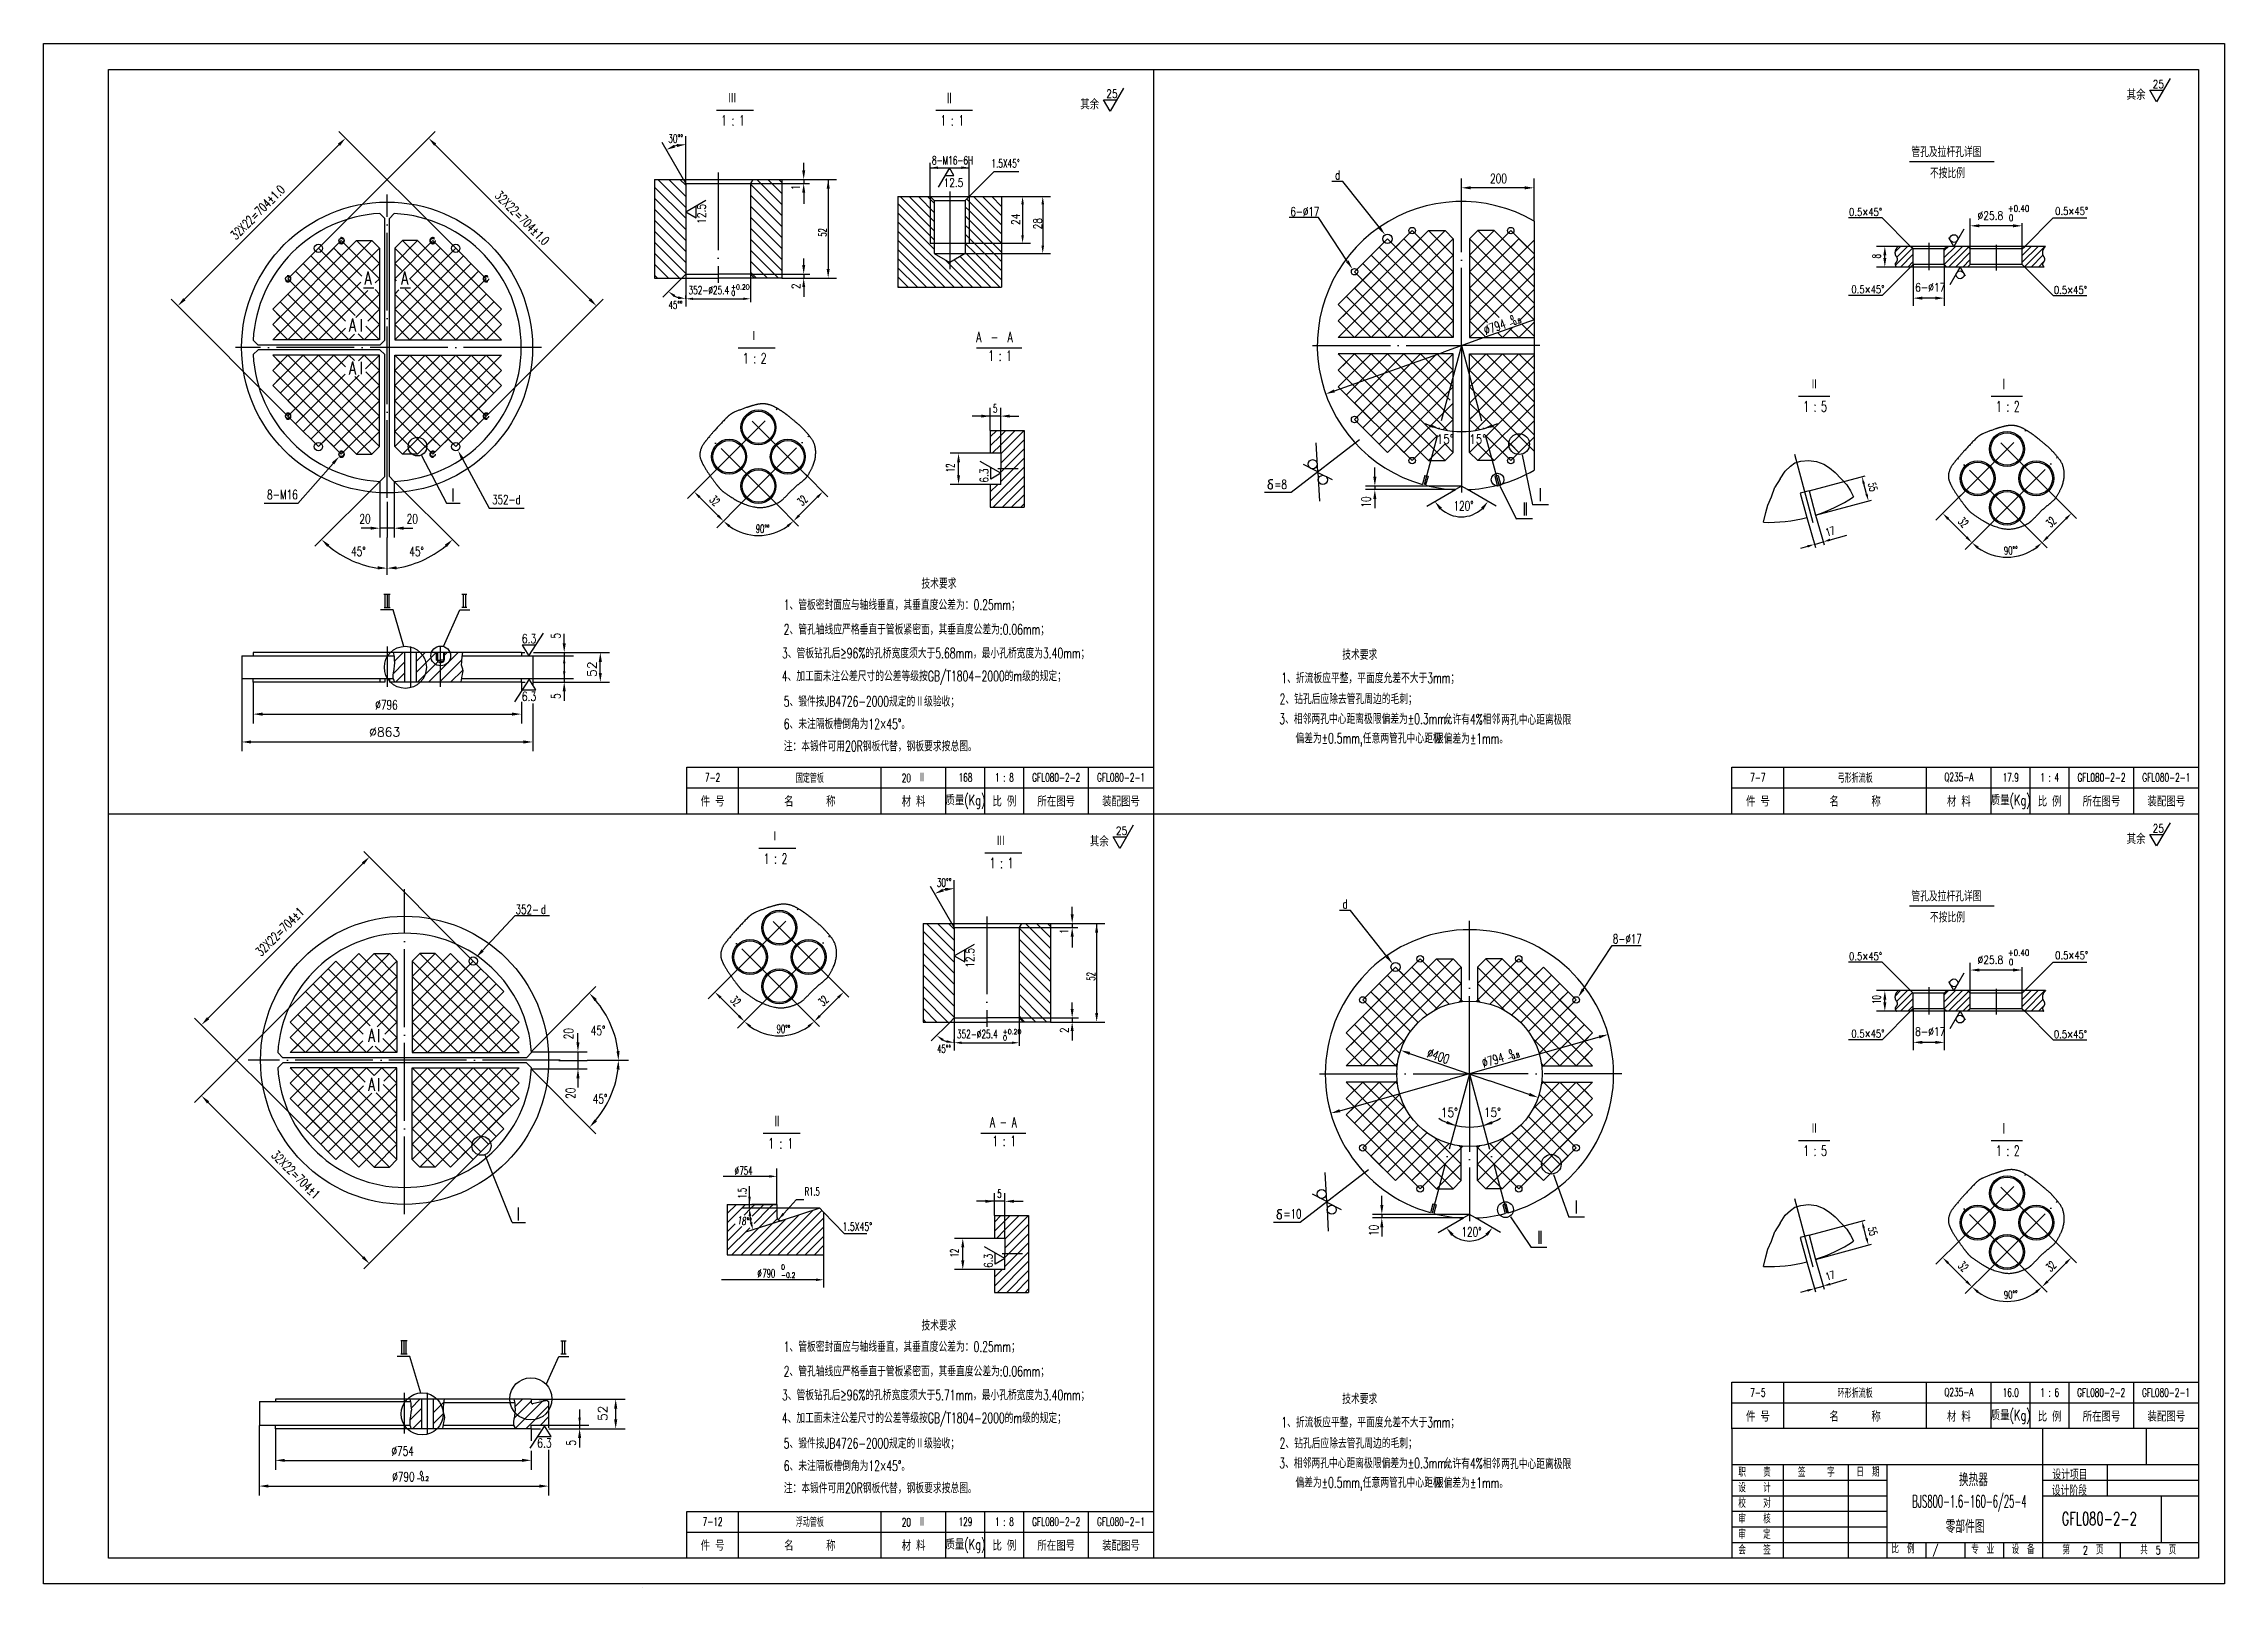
# Model space of a CAD drawing. Extents: x -457 to 1749, y 191 to 1539.
# Drawn here: x 891 to 1732, y 944 to 1539 of the extents above; entities that cross this region are included whole.
import ezdxf
from ezdxf.enums import TextEntityAlignment as Align

# ---------------------------------------------------------------- set-up
doc = ezdxf.new("R2010")
doc.units = 0
doc.header["$MEASUREMENT"] = 0
for name, pattern in [('DASHDOT-M', [36, 30, -3, 0, -3]), ('DIVIDE-M', [39, 30, -3, 0, -3, 0, -3]), ('HIDDEN-M', [7, 5, -2])]:
    doc.linetypes.add(name, pattern=pattern)
doc.layers.get('0').update_dxf_attribs({"linetype": 'CONTINUOUS'})
for name, color, linetype in [('1', 3, 'CONTINUOUS'), ('CDR_DWG1', 4, 'CONTINUOUS'), ('CDR_DWG2', 2, 'CONTINUOUS'), ('CDR_DWG3', 1, 'DASHDOT-M'), ('CDR_DWG4', 3, 'DIVIDE-M'), ('CDR_DWG5', 6, 'HIDDEN-M')]:
    doc.layers.add(name, color=color, linetype=linetype)
doc.styles.add('HZ', font='romans', dxfattribs={"width": 0.7, "bigfont": 'hz'})

msp = doc.modelspace()

# ---------------------------------------------------------------- texts
at = {"style": 'HZ'}
for s, height, width, p in [('25', 3.2, 0.8, (1704.12, 1522.14)), ('其余', 4, 0.7, (1290.57, 1513.98)), ('25', 3.2, 0.8, (1300.59, 1518.43)), ('其余', 4, 0.7, (1694.1, 1517.68)), ('30%%d%%d', 3.2, 0.65, (1131.69, 1501.15)), ('8-M16-6H', 3.2, 0.65, (1233.38, 1492.78)), ('1.5X45%%d', 3.2, 0.65, (1256.32, 1491.56)), ('200', 3.6, 0.7, (1448.62, 1485.57)), ('12.5', 3.2, 0.8, (1237.83, 1484.16)), ('6-%%C17', 3.5, 0.7, (1371.6, 1472.83)), ('0.5×45%%D', 3, 0.8, (1587.03, 1472.95)), ('%%C25.8', 3.2, 0.8, (1636.62, 1471.46)), ('+0.40', 2.5, 0.8, (1648.34, 1474.55)), ('0', 2.5, 0.8, (1648.66, 1470.97)), ('0.5×45%%D', 3, 0.8, (1666.5, 1473.29)), ('6-%%c17', 3.2, 0.8, (1612.54, 1443.8)), ('45%%d%%d', 3, 0.65, (1131.83, 1437.11)), ('352-%%C25.4', 3.2, 0.65, (1139.47, 1442.7)), ('+0.20', 1.96, 0.8, (1155.88, 1444.55)), ('0', 1.96, 0.8, (1155.98, 1442.14)), ('0.5×45%%D', 3, 0.8, (1587.93, 1443.09)), ('0.5×45%%D', 3, 0.8, (1666.05, 1442.86)), ('5', 3.2, 0.6, (1256.95, 1397.09)), ('=8', 3.5, 0.7, (1365.4, 1367.67)), ('8-M16', 3.6, 0.7, (976.94, 1363.68)), ('352-d', 3.5, 0.7, (1063.77, 1361.79)), ('120%%D', 3.6, 0.7, (1434.48, 1359.34)), ('20', 3.6, 0.7, (1012.59, 1354.32)), ('20', 3.6, 0.7, (1030.79, 1354.32)), ('45%%d', 3.6, 0.7, (1009.38, 1341.77)), ('45%%d', 3.6, 0.7, (1031.82, 1341.72)), ('技术要求', 4, 0.65, (1229.31, 1329.18)), ('1、管板密封面应与轴线垂直，其垂直度公差为：0.25mm；', 4, 0.65, (1176.2, 1320.98)), ('2、管孔轴线应严格垂直于管板紧密面，其垂直度公差为:0.06mm；', 4, 0.65, (1176.2, 1311.49)), ('3、管板钻孔后≥96%的孔桥宽度须大于5.68mm，最小孔桥宽度为3.40mm；', 4, 0.65, (1175.55, 1302.33)), ('技术要求', 4, 0.65, (1391.6, 1301.76)), ('4、加工面未注公差尺寸的公差等级按GB/T1804-2000的m级的规定；', 4, 0.65, (1175.48, 1293.49)), ('1、折流板应平整，平面度允差不大于3mm；', 4, 0.65, (1368.11, 1292.73)), ('5、锻件按JB4726-2000规定的Ⅱ级验收；', 4, 0.65, (1176.22, 1283.72)), ('2、钻孔后应除去管孔周边的毛刺；', 4, 0.65, (1367.43, 1284.67)), ('%%C796', 3.6, 0.7, (1018.71, 1282.61)), ('6、未注隔板槽倒角为12×45%%d。', 4, 0.65, (1176.22, 1275.04)), ('3、相邻两孔中心距离极限偏差为%%P0.3mm，', 4, 0.65, (1367.34, 1276.99)), ('允许有4%%%相邻', 4, 0.65, (1430.71, 1276.84)), ('两孔中心距离极限', 4, 0.65, (1452.88, 1276.68)), ('注：本锻件可用20R钢板代替，钢板要求按总图。', 4, 0.65, (1176.22, 1266.46)), ('  偏差为%%p0.5mm,任意两管孔中心距极', 4, 0.65, (1369.98, 1269.51)), ('限偏差为%%p1mm。', 4, 0.65, (1427.31, 1269.4)), ('25', 3.2, 0.8, (1304.29, 1234.21)), ('25', 3.2, 0.8, (1704.12, 1235.14)), ('其余', 4, 0.7, (1294.28, 1229.76)), ('其余', 4, 0.7, (1694.1, 1230.68)), ('30%%d%%d', 3.2, 0.65, (1235.23, 1214.26)), ('352-', 3.5, 0.7, (1072.82, 1203.73)), ('8-%%c17', 3.5, 0.7, (1495.97, 1192.4)), ('0.5×45%%D', 3, 0.8, (1587.03, 1185.95)), ('%%C25.8', 3.2, 0.8, (1636.62, 1184.46)), ('+0.40', 2.5, 0.8, (1648.34, 1187.55)), ('0', 2.5, 0.8, (1648.66, 1183.97)), ('0.5×45%%D', 3, 0.8, (1666.5, 1186.29)), ('45%%d', 3.6, 0.7, (1101.82, 1157)), ('A', 5, 0.7, (1015.9, 1154.5)), ('45%%d%%d', 3, 0.65, (1235.37, 1150.22)), ('352-%%C25.4', 3.2, 0.65, (1243.01, 1155.81)), ('+0.20', 1.96, 0.8, (1260.7, 1157.37)), ('0', 1.96, 0.8, (1260.8, 1154.96)), ('0.5×45%%D', 3, 0.8, (1587.93, 1156.09)), ('8-%%c17', 3.2, 0.8, (1612.54, 1156.8)), ('0.5×45%%D', 3, 0.8, (1666.05, 1155.86)), ('A', 5, 0.7, (1015.9, 1135.6)), ('45%%d', 3.6, 0.7, (1102.56, 1130.63)), ('%%c', 3.2, 0.6, (1157.29, 1103.13)), ('754', 3.2, 0.6, (1159.21, 1103.13)), ('R1.5', 3.2, 0.6, (1184.29, 1095.12)), ('5', 3.2, 0.6, (1258.58, 1094.29)), ('=10', 3.5, 0.7, (1368.95, 1086.37)), ('1.5X45%%D', 3.2, 0.68, (1198.94, 1081.6)), ('120%%D', 3.6, 0.7, (1437.56, 1079.31)), ('0', 2, 0.68, (1175.26, 1066.59)), ('%%c', 3.2, 0.6, (1166.08, 1063.54)), ('790', 3.2, 0.6, (1168, 1063.54)), ('-0.2', 2, 0.68, (1175.26, 1063.43)), ('技术要求', 4, 0.65, (1229.31, 1043.09)), ('1、管板密封面应与轴线垂直，其垂直度公差为：0.25mm；', 4, 0.65, (1176.2, 1034.88)), ('2、管孔轴线应严格垂直于管板紧密面，其垂直度公差为:0.06mm；', 4, 0.65, (1176.2, 1025.4)), ('3、管板钻孔后≥96%的孔桥宽度须大于5.71mm，最小孔桥宽度为3.40mm；', 4, 0.65, (1175.55, 1016.24)), ('技术要求', 4, 0.65, (1391.6, 1014.76)), ('4、加工面未注公差尺寸的公差等级按GB/T1804-2000的m级的规定；', 4, 0.65, (1175.48, 1007.4)), ('1、折流板应平整，平面度允差不大于3mm；', 4, 0.65, (1368.11, 1005.73)), ('5、锻件按JB4726-2000规定的Ⅱ级验收；', 4, 0.65, (1176.22, 997.63)), ('2、钻孔后应除去管孔周边的毛刺；', 4, 0.65, (1367.43, 997.67)), ('%%c754', 3.6, 0.7, (1024.92, 994.85)), ('6、未注隔板槽倒角为12×45%%d。', 4, 0.65, (1176.22, 988.94)), ('3、相邻两孔中心距离极限偏差为%%P0.3mm，', 4, 0.65, (1367.34, 989.99)), ('允许有4%%%相邻', 4, 0.65, (1430.71, 989.84)), ('两孔中心距离极限', 4, 0.65, (1452.88, 989.68)), ('%%c790', 3.6, 0.7, (1025.24, 984.92)), ('-0.2', 1.7, 0.7, (1034.64, 985.13)), ('0', 1.7, 0.7, (1035.84, 987.17)), ('注：本锻件可用20R钢板代替，钢板要求按总图。', 4, 0.65, (1176.22, 980.37)), ('  偏差为%%p0.5mm,任意两管孔中心距极', 4, 0.65, (1369.98, 982.51)), ('限偏差为%%p1mm。', 4, 0.65, (1427.31, 982.4)), ('职    责', 3.2, 0.7, (1544.35, 986.79)), ('设    计', 3.2, 0.7, (1544.35, 980.79)), ('签     字', 3.2, 0.7, (1567.36, 986.74)), ('日  期', 3.2, 0.7, (1589.9, 986.83)), ('设计项目', 4, 0.65, (1665.46, 985.62)), ('校    对', 3.2, 0.7, (1544.35, 974.79)), ('设计阶段', 4, 0.65, (1665.26, 979.47)), ('审    核', 3.2, 0.7, (1544.35, 968.79)), ('GFL080-2-2', 5, 0.65, (1669.07, 968.08)), ('会    签', 3.2, 0.7, (1544.35, 956.79)), ('审    定', 3.2, 0.7, (1544.35, 962.79)), ('比  例', 3.2, 0.7, (1603.38, 957.21)), ('/', 3.2, 0.7, (1619.34, 957.03)), ('专  业', 3.2, 0.7, (1634.15, 957)), ('设  备', 3.2, 0.7, (1649.73, 957)), ('第   2  页', 3.2, 0.7, (1669.33, 956.8)), ('共  5  页', 3.2, 0.7, (1699.33, 956.8))]:
    msp.add_text(s, height=height, dxfattribs=dict(at, width=width)).set_placement(p)
for s, height, width, p in [('d', 3.5, 0.7, (1389.83, 1486.96)), ('15%%d', 3.5, 0.85, (1431.3, 1385.1)), ('15%%d', 3.5, 0.85, (1443.83, 1385.1)), ('I', 5, 0.7, (1048.66, 1362.79)), ('6.3', 3.5, 0.75, (1077.98, 1308.17)), ('6.3', 3.5, 0.75, (1077.98, 1285.92)), ('d', 3.5, 0.7, (1083.55, 1203.76)), ('d', 3.5, 0.7, (1392.72, 1205.85)), ('15%%d', 3.5, 0.85, (1432.92, 1125.44)), ('15%%d', 3.5, 0.85, (1449.5, 1125.5)), ('6.3', 3.5, 0.75, (1083.91, 998.01))]:
    msp.add_text(s, height=height, dxfattribs=dict(at, width=width)).set_placement(p, align=Align.CENTER)
at = {"style": 'HZ', "width": 0.7}
for s, rotation, p in [('32X22=704%%P1.0', 45, (974.56, 1473.06)), ('32X22=704%%P1.0', 315, (1074.11, 1470.9)), ('32X22=704%%P1', 45, (983.11, 1195.66)), ('32X22=704%%P1', 315, (986.84, 1101.99))]:
    msp.add_text(s, height=3.5, rotation=rotation, dxfattribs=at).set_placement(p, align=Align.CENTER)
at = {"style": 'HZ'}
for s, height, rotation, width, p in [('1', 3.2, 90, 0.8, (1182.36, 1482.85)), ('12.5', 3.2, 90, 0.8, (1146.11, 1469.88)), ('24', 3.2, 90, 0.8, (1267.22, 1469.43)), ('28', 3.2, 90, 0.8, (1275.76, 1467.73)), ('52', 3.2, 90, 0.6, (1192.76, 1464.92)), ('8', 3.2, 90, 0.6, (1599.24, 1456.56)), ('2', 3.2, 90, 0.8, (1182.5, 1444.7)), ('%%C794', 3.6, 19.18514, 0.7, (1446.93, 1426.98)), ('-0.8', 1.7, 19.18514, 0.7, (1456.35, 1430.28)), ('0', 1.7, 19.18514, 0.7, (1456.73, 1432.69)), ('12', 3.2, 90, 0.6, (1242.03, 1374.14)), ('6.3', 3.2, 90, 0.8, (1255.1, 1370.05)), ('32', 3.2, 315, 0.6, (1147.32, 1363.16)), ('32', 3.2, 45, 0.6, (1183.37, 1360.91)), ('10', 3.6, 90, 0.7, (1402.59, 1360.45)), ('55', 3, 285, 0.65, (1594.3, 1369.65)), ('32', 3.2, 315, 0.6, (1628.81, 1354.84)), ('32', 3.2, 45, 0.6, (1664.86, 1352.59)), ('90%%d%%d', 3.2, 358.5569, 0.6, (1165.39, 1350.74)), ('17', 3, 16.02903, 0.65, (1578.59, 1349.37)), ('90%%d%%d', 3, 2.84216, 0.65, (1646.84, 1342.3)), ('5', 3.6, 90, 0.7, (1090.13, 1309.9)), ('5', 3.6, 90, 0.7, (1090.13, 1286.64)), ('1', 3.2, 90, 0.8, (1285.9, 1195.96)), ('12.5', 3.2, 90, 0.8, (1249.65, 1182.99)), ('52', 3.2, 90, 0.6, (1296.3, 1178.03)), ('32', 3.2, 315, 0.6, (1155.37, 1170.23)), ('32', 3.2, 45, 0.6, (1191.42, 1167.98)), ('10', 3.2, 90, 0.6, (1599.24, 1169.08)), ('90%%d%%d', 3.2, 358.5569, 0.6, (1173.43, 1157.81)), ('20', 3.6, 90, 0.7, (1095.06, 1155.41)), ('2', 3.2, 90, 0.8, (1286.04, 1157.81)), ('%%c400', 3.6, 340.55223, 0.7, (1423.97, 1148.68)), ('%%c794', 3.6, 16.72903, 0.7, (1446.09, 1144.41)), ('-0.8', 1.7, 16.72903, 0.7, (1455.64, 1147.27)), ('0', 1.7, 16.72903, 0.7, (1456.12, 1149.66)), ('20', 3.6, 90, 0.7, (1095.81, 1132.46)), ('1.5', 3.2, 90, 0.6, (1161.81, 1093.99)), ('18%%d%%d', 3, 351.80081, 0.65, (1158.27, 1084.21)), ('10', 3.6, 90, 0.7, (1405.56, 1079.56)), ('55', 3, 285, 0.65, (1594.3, 1082.65)), ('12', 3.2, 90, 0.6, (1243.66, 1071.35)), ('6.3', 3.2, 90, 0.8, (1256.72, 1067.26)), ('32', 3.2, 315, 0.6, (1628.81, 1067.84)), ('32', 3.2, 45, 0.6, (1664.86, 1065.59)), ('17', 3, 16.02903, 0.65, (1578.59, 1062.37)), ('90%%d%%d', 3, 2.84216, 0.65, (1646.84, 1055.3)), ('5', 3.6, 90, 0.7, (1096.06, 998.73))]:
    msp.add_text(s, height=height, rotation=rotation, dxfattribs=dict(at, width=width)).set_placement(p)
for p in [(1104.03, 1299.34), (1108.16, 1012.38)]:
    msp.add_text('52 ', height=3.5, rotation=90, dxfattribs=at).set_placement(p, align=Align.CENTER)
msp.add_text('%%C863 ', height=3.5, dxfattribs=at).set_placement((1023.53, 1272.14), align=Align.CENTER)
for s, height, width, p in [('7-2', 3.2, 0.65, (1148.79, 1256.38)), ('固定管板', 3.2, 0.65, (1186.29, 1256.38)), ('20  Ⅱ', 3.2, 0.65, (1226.29, 1256.38)), ('168', 3.2, 0.65, (1246.29, 1256.38)), ('1 : 8', 3.2, 0.65, (1261.29, 1256.38)), ('GFL080-2-2', 3.2, 0.65, (1281.29, 1256.38)), ('GFL080-2-1', 3.2, 0.65, (1306.29, 1256.38)), ('7-7', 3.2, 0.65, (1551.9, 1256.38)), ('弓形折流板', 3.2, 0.65, (1589.4, 1256.38)), ('Q235-A', 3.2, 0.65, (1629.4, 1256.38)), ('17.9', 3.2, 0.65, (1649.4, 1256.38)), ('1 : 4', 3.2, 0.65, (1664.4, 1256.38)), ('GFL080-2-2', 3.2, 0.65, (1684.4, 1256.38)), ('GFL080-2-1', 3.2, 0.65, (1709.4, 1256.38)), ('件 号', 4, 0.7, (1148.79, 1247.38)), ('名      称', 4, 0.7, (1186.29, 1247.38)), ('材 料', 4, 0.7, (1226.29, 1247.38)), ('质量(Kg)', 4, 0.7, (1246.29, 1247.38)), ('比 例', 4, 0.7, (1261.29, 1247.38)), ('所在图号', 4, 0.7, (1281.29, 1247.38)), ('装配图号', 4, 0.7, (1306.29, 1247.38)), ('件 号', 4, 0.7, (1551.9, 1247.38)), ('名      称', 4, 0.7, (1589.4, 1247.38)), ('材 料', 4, 0.7, (1629.4, 1247.38)), ('质量(Kg)', 4, 0.7, (1649.4, 1247.38)), ('比 例', 4, 0.7, (1664.4, 1247.38)), ('所在图号', 4, 0.7, (1684.4, 1247.38)), ('装配图号', 4, 0.7, (1709.4, 1247.38)), ('7-5', 3.2, 0.65, (1551.9, 1019.19)), ('环形折流板', 3.2, 0.65, (1589.4, 1019.19)), ('Q235-A', 3.2, 0.65, (1629.4, 1019.19)), ('16.0', 3.2, 0.65, (1649.4, 1019.19)), ('1 : 6', 3.2, 0.65, (1664.4, 1019.19)), ('GFL080-2-2', 3.2, 0.65, (1684.29, 1019.19)), ('GFL080-2-1', 3.2, 0.65, (1709.29, 1019.19)), ('件 号', 4, 0.7, (1551.9, 1010.19)), ('名      称', 4, 0.7, (1589.4, 1010.19)), ('材 料', 4, 0.7, (1629.4, 1010.19)), ('质量(Kg)', 4, 0.7, (1649.4, 1010.19)), ('比 例', 4, 0.7, (1664.4, 1010.19)), ('所在图号', 4, 0.7, (1684.4, 1010.19)), ('装配图号', 4, 0.7, (1709.4, 1010.19)), ('换热器', 5, 0.65, (1635.02, 985.84)), ('BJS800-1.6-160-6/25-4', 4.75, 0.5, (1633.45, 976.91)), ('7-12', 3.2, 0.65, (1148.79, 969.38)), ('浮动管板', 3.2, 0.65, (1186.29, 969.46)), ('20  Ⅱ', 3.2, 0.65, (1226.29, 969.38)), ('129', 3.2, 0.65, (1246.29, 969.38)), ('1 : 8', 3.2, 0.65, (1261.29, 969.38)), ('GFL080-2-2', 3.2, 0.65, (1281.29, 969.38)), ('GFL080-2-1', 3.2, 0.65, (1306.29, 969.38)), ('零部件图', 5, 0.65, (1631.79, 967.78)), ('件 号', 4, 0.7, (1148.79, 960.38)), ('名      称', 4, 0.7, (1186.29, 960.38)), ('材 料', 4, 0.7, (1226.29, 960.38)), ('质量(Kg)', 4, 0.7, (1246.29, 960.38)), ('比 例', 4, 0.7, (1261.29, 960.38)), ('所在图号', 4, 0.7, (1281.29, 960.38)), ('装配图号', 4, 0.7, (1306.29, 960.38))]:
    msp.add_text(s, height=height, dxfattribs=dict(at, width=width)).set_placement(p, align=Align.MIDDLE)
at = {"layer": 'CDR_DWG2', "style": 'HZ'}
for s, height, width, p in [('Ⅲ', 4, 0.65, (1154.66, 1516.37)), ('II', 4, 0.65, (1239.22, 1516.37)), ('1 : 1', 4, 0.65, (1152.08, 1507.74)), ('1 : 1', 4, 0.65, (1236.65, 1507.74)), ('管孔及拉杆孔详图', 4, 0.65, (1611.07, 1495.62)), ('不按比例', 4, 0.65, (1618.23, 1487.46)), ('A', 5, 0.7, (1014.51, 1446.53)), ('A', 5, 0.7, (1028.65, 1446.53)), ('A', 5, 0.7, (1008.54, 1428.32)), ('Ⅰ', 4, 0.65, (1163.02, 1424.67)), ('A  -  A', 4, 0.65, (1250.47, 1424.24)), ('A', 5, 0.7, (1008.54, 1411.82)), ('1 : 2', 4, 0.65, (1160.45, 1416.04)), ('1 : 1', 4, 0.65, (1255.07, 1417.02)), ('Ⅱ', 4, 0.65, (1571.93, 1406.07)), ('I', 4, 0.65, (1646.27, 1406.07)), ('1 : 5', 4, 0.65, (1569.36, 1397.44)), ('1 : 2', 4, 0.65, (1643.69, 1397.44)), ('Ⅰ', 4, 0.65, (1171.07, 1231.74)), ('Ⅲ', 4, 0.65, (1258.19, 1230)), ('1 : 2', 4, 0.65, (1168.49, 1223.11)), ('1 : 1', 4, 0.65, (1255.62, 1221.37)), ('管孔及拉杆孔详图', 4, 0.65, (1611.07, 1208.62)), ('不按比例', 4, 0.65, (1618.23, 1200.46)), ('II', 4, 0.7, (1172.69, 1121.88)), ('A - A', 4, 0.65, (1255.67, 1121.45)), ('Ⅱ', 4, 0.65, (1571.93, 1119.07)), ('I', 4, 0.65, (1646.27, 1119.07)), ('1 : 1', 4, 0.7, (1170.12, 1113.25)), ('1 : 1', 4, 0.65, (1256.69, 1114.23)), ('1 : 5', 4, 0.65, (1569.36, 1110.44)), ('1 : 2', 4, 0.65, (1643.69, 1110.44))]:
    msp.add_text(s, height=height, dxfattribs=dict(at, width=width)).set_placement(p)
at = {"layer": 'CDR_DWG2', "style": 'HZ', "width": 0.7}
for p in [(1461.72, 1357.42), (1462.54, 1357.42), (1467.97, 1362.91), (1073.76, 1085.59), (1481.87, 1088.23), (1467.36, 1076.54), (1468.18, 1076.54)]:
    msp.add_text('I', height=5, dxfattribs=at).set_placement(p, align=Align.CENTER)

# ---------------------------------------------------------------- blocks, each defined once
blk = doc.blocks.new('*X95')
at = {"layer": '1', "color": 0, "linetype": 'Continuous'}
for p, q in [((-21619.56, -20961.13), (-21612.5, -20954.07)), ((-21619.56, -20957.59), (-21616.04, -20954.07)), ((-21617.76, -20973.48), (-21600.4, -20956.12)), ((-21613.08, -20958.19), (-21610.46, -20955.57)), ((-21610.46, -20955.57), (-21608.96, -20954.07)), ((-21609.99, -20958.64), (-21606.93, -20955.57)), ((-21609.21, -20961.39), (-21603.39, -20955.57)), ((-21606.93, -20955.57), (-21605.43, -20954.07)), ((-21603.62, -20973.48), (-21586.58, -20956.44)), ((-21603.39, -20955.57), (-21601.89, -20954.07)), ((-21600.08, -20973.48), (-21583.04, -20956.43)), ((-21619.56, -20964.67), (-21616.49, -20961.6)), ((-21619.56, -20968.2), (-21613.97, -20962.61)), ((-21619.56, -20971.74), (-21610.88, -20963.06)), ((-21614.23, -20973.48), (-21600.25, -20959.5)), ((-21610.69, -20973.48), (-21597.04, -20959.82)), ((-21607.16, -20973.48), (-21591.81, -20958.13)), ((-21596.55, -20973.48), (-21582.4, -20959.33)), ((-21593.01, -20973.48), (-21582.4, -20962.87)), ((-21589.48, -20973.48), (-21582.4, -20966.4)), ((-21585.94, -20973.48), (-21582.4, -20969.94)), ((-21582.41, -20973.48), (-21582.4, -20973.47))]:
    blk.add_line(p, q, dxfattribs=at)
blk = doc.blocks.new('*X94')
at = {"layer": '1', "color": 0, "linetype": 'Continuous'}
for p, q in [((-21516.49, -20960.86), (-21514, -20958.37)), ((-21516.49, -20964.4), (-21512.49, -20960.4)), ((-21515.75, -20967.19), (-21512.49, -20963.93)), ((-21512.49, -20963.93), (-21506.93, -20958.37)), ((-21512.49, -20960.4), (-21510.47, -20958.37)), ((-21512.49, -20967.47), (-21503.46, -20958.43)), ((-21512.49, -20971), (-21503.46, -20961.97)), ((-21512.49, -20974.54), (-21503.46, -20965.5)), ((-21516.49, -20985.61), (-21503.46, -20972.57)), ((-21512.49, -20978.07), (-21503.46, -20969.04)), ((-21516.49, -20982.07), (-21513.6, -20979.19)), ((-21515.35, -20988), (-21503.46, -20976.11)), ((-21511.81, -20988), (-21503.46, -20979.65)), ((-21508.28, -20988), (-21503.46, -20983.18)), ((-21504.74, -20988), (-21503.46, -20986.72))]:
    blk.add_line(p, q, dxfattribs=at)
blk = doc.blocks.new('*X93')
at = {"layer": '1', "color": 0, "linetype": 'Continuous'}
for p, q in [((-21542.75, -20845.73), (-21532.03, -20856.46)), ((-21538.51, -20845.73), (-21532.03, -20852.22)), ((-21534.26, -20845.73), (-21532.03, -20847.97)), ((-21507.03, -20847.52), (-21494.97, -20859.57)), ((-21504.57, -20845.73), (-21503.02, -20847.28)), ((-21503.02, -20847.28), (-21494.97, -20855.33)), ((-21500.32, -20845.73), (-21498.78, -20847.28)), ((-21498.78, -20847.28), (-21494.97, -20851.08)), ((-21496.08, -20845.73), (-21494.97, -20846.84)), ((-21544.07, -20848.65), (-21532.03, -20860.7)), ((-21544.07, -20852.89), (-21532.03, -20864.94)), ((-21507.03, -20851.76), (-21494.97, -20863.81)), ((-21507.03, -20856), (-21494.97, -20868.05)), ((-21544.07, -20857.14), (-21532.03, -20869.19)), ((-21544.07, -20861.38), (-21532.03, -20873.43)), ((-21507.03, -20860.24), (-21494.97, -20872.3)), ((-21507.03, -20864.49), (-21494.97, -20876.54)), ((-21544.07, -20865.62), (-21532.03, -20877.67)), ((-21544.07, -20869.86), (-21532.03, -20881.91)), ((-21507.03, -20868.73), (-21494.97, -20880.78)), ((-21507.03, -20872.97), (-21497.81, -20882.19)), ((-21544.07, -20874.11), (-21534.45, -20883.73)), ((-21544.07, -20878.35), (-21538.69, -20883.73)), ((-21507.03, -20877.22), (-21502.05, -20882.19)), ((-21507.03, -20881.46), (-21506.29, -20882.19)), ((-21544.07, -20882.59), (-21542.93, -20883.73)), ((-21506.29, -20882.19), (-21504.75, -20883.73)), ((-21502.05, -20882.19), (-21500.51, -20883.73)), ((-21497.81, -20882.19), (-21496.26, -20883.73))]:
    blk.add_line(p, q, dxfattribs=at)
blk = doc.blocks.new('*X40')
at = {"color": 0}
for p, q in [((138.22, 49.12), (142.69, 53.6)), ((138.69, 53.84), (142.12, 57.27)), ((139.22, 45.88), (142.69, 49.35))]:
    blk.add_line(p, q, dxfattribs=at)
blk = doc.blocks.new('*X41')
at = {"color": 0}
for p, q in [((147.14, 49.56), (154.85, 57.27)), ((147.14, 53.8), (150.61, 57.27)), ((147.7, 45.88), (155.52, 53.7)), ((151.95, 45.88), (163.33, 57.27)), ((156.19, 45.88), (164.67, 54.36)), ((157.69, 55.87), (159.09, 57.27)), ((160.43, 45.88), (165.07, 50.52))]:
    blk.add_line(p, q, dxfattribs=at)
blk = doc.blocks.new('*X92')
at = {"layer": '1', "color": 0, "linetype": 'Continuous'}
for p, q in [((-21518.12, -20658.07), (-21515.63, -20655.58)), ((-21518.12, -20661.6), (-21514.12, -20657.6)), ((-21517.37, -20664.39), (-21514.12, -20661.14)), ((-21514.12, -20661.14), (-21508.56, -20655.58)), ((-21514.12, -20657.6), (-21512.1, -20655.58)), ((-21514.12, -20664.67), (-21505.08, -20655.64)), ((-21514.12, -20668.21), (-21505.08, -20659.17)), ((-21514.12, -20671.75), (-21505.08, -20662.71)), ((-21518.12, -20682.82), (-21505.08, -20669.78)), ((-21514.12, -20675.28), (-21505.08, -20666.25)), ((-21518.12, -20679.28), (-21515.23, -20676.39)), ((-21516.97, -20685.21), (-21505.08, -20673.32)), ((-21513.44, -20685.21), (-21505.08, -20676.85)), ((-21509.9, -20685.21), (-21505.08, -20680.39)), ((-21506.37, -20685.21), (-21505.08, -20683.92))]:
    blk.add_line(p, q, dxfattribs=at)
blk = doc.blocks.new('*X91')
at = {"layer": '1', "color": 0, "linetype": 'Continuous'}
for p, q in [((-21647.61, -20561.76), (-21635.56, -20573.81)), ((-21646.29, -20558.85), (-21635.56, -20569.57)), ((-21642.04, -20558.85), (-21635.56, -20565.33)), ((-21637.8, -20558.85), (-21635.56, -20561.08)), ((-21610.56, -20560.63), (-21598.51, -20572.68)), ((-21608.1, -20558.85), (-21606.56, -20560.39)), ((-21606.56, -20560.39), (-21598.51, -20568.44)), ((-21603.86, -20558.85), (-21602.32, -20560.39)), ((-21602.32, -20560.39), (-21598.51, -20564.19)), ((-21599.62, -20558.85), (-21598.51, -20559.95)), ((-21647.61, -20566.01), (-21635.56, -20578.06)), ((-21647.61, -20570.25), (-21635.56, -20582.3)), ((-21610.56, -20564.87), (-21598.51, -20576.92)), ((-21610.56, -20569.11), (-21598.51, -20581.17)), ((-21647.61, -20574.49), (-21635.56, -20586.54)), ((-21647.61, -20578.73), (-21635.56, -20590.78)), ((-21610.56, -20573.36), (-21598.51, -20585.41)), ((-21610.56, -20577.6), (-21598.51, -20589.65)), ((-21647.61, -20582.98), (-21635.56, -20595.03)), ((-21647.61, -20587.22), (-21637.99, -20596.85)), ((-21610.56, -20581.84), (-21598.51, -20593.89)), ((-21610.56, -20586.08), (-21601.35, -20595.3)), ((-21647.61, -20591.46), (-21642.23, -20596.85)), ((-21647.61, -20595.7), (-21646.47, -20596.85)), ((-21610.56, -20590.33), (-21605.59, -20595.3)), ((-21610.56, -20594.57), (-21609.83, -20595.3)), ((-21609.83, -20595.3), (-21608.29, -20596.85)), ((-21605.59, -20595.3), (-21604.04, -20596.85)), ((-21601.35, -20595.3), (-21599.8, -20596.85))]:
    blk.add_line(p, q, dxfattribs=at)
blk = doc.blocks.new('*X90')
at = {"layer": '1', "color": 0, "linetype": 'Continuous'}
for p, q in [((-21553.76, -20568.1), (-21539.76, -20582.1)), ((-21552.92, -20565.41), (-21539.76, -20578.57)), ((-21549.39, -20565.41), (-21539.76, -20575.03)), ((-21545.85, -20565.41), (-21539.76, -20571.5)), ((-21542.32, -20565.41), (-21539.76, -20567.96)), ((-21527.76, -20569.35), (-21526.26, -20570.85)), ((-21527.22, -20566.36), (-21526.26, -20567.32)), ((-21526.26, -20567.32), (-21513.76, -20579.82)), ((-21526.26, -20570.85), (-21513.76, -20583.35)), ((-21524.64, -20565.41), (-21513.76, -20576.28)), ((-21521.1, -20565.41), (-21513.76, -20572.75)), ((-21517.57, -20565.41), (-21513.76, -20569.21)), ((-21514.03, -20565.41), (-21513.76, -20565.68)), ((-21553.76, -20571.64), (-21539.76, -20585.64)), ((-21553.76, -20575.17), (-21528.53, -20600.41)), ((-21553.76, -20578.71), (-21532.07, -20600.41)), ((-21527.76, -20572.89), (-21526.26, -20574.39)), ((-21527.76, -20576.42), (-21526.26, -20577.92)), ((-21526.26, -20574.39), (-21517.25, -20583.41)), ((-21526.26, -20577.92), (-21520.78, -20583.41)), ((-21553.76, -20582.24), (-21535.6, -20600.41)), ((-21553.76, -20585.78), (-21539.14, -20600.41)), ((-21527.76, -20579.96), (-21526.26, -20581.46)), ((-21527.76, -20583.5), (-21523.85, -20587.41)), ((-21527.76, -20587.03), (-21527.39, -20587.41)), ((-21527.39, -20587.41), (-21514.39, -20600.41)), ((-21526.26, -20581.46), (-21524.32, -20583.41)), ((-21524.32, -20583.41), (-21520.32, -20587.41)), ((-21523.85, -20587.41), (-21513.76, -20597.5)), ((-21520.78, -20583.41), (-21516.78, -20587.41)), ((-21520.32, -20587.41), (-21513.76, -20593.96)), ((-21517.25, -20583.41), (-21513.76, -20586.89)), ((-21516.78, -20587.41), (-21513.76, -20590.42)), ((-21553.76, -20589.32), (-21542.67, -20600.41)), ((-21553.76, -20592.85), (-21546.21, -20600.41)), ((-21535.58, -20589.83), (-21524.99, -20600.41)), ((-21532.01, -20589.86), (-21521.46, -20600.41)), ((-21529.77, -20588.56), (-21517.92, -20600.41)), ((-21553.76, -20596.39), (-21549.74, -20600.41)), ((-21553.76, -20599.92), (-21553.28, -20600.41))]:
    blk.add_line(p, q, dxfattribs=at)
blk = doc.blocks.new('*X43')
at = {"color": 0}
for p, q in [((138.22, 49.12), (142.69, 53.6)), ((138.69, 53.84), (142.12, 57.27)), ((139.22, 45.88), (142.69, 49.35))]:
    blk.add_line(p, q, dxfattribs=at)
blk = doc.blocks.new('*X44')
at = {"color": 0}
for p, q in [((128.09, 68.69), (132.23, 72.83)), ((128.09, 64.45), (132.17, 68.53))]:
    blk.add_line(p, q, dxfattribs=at)
blk = doc.blocks.new('*X45')
at = {"color": 0}
for p, q in [((159.87, 66.53), (166.54, 73.2)), ((160.18, 71.08), (163.12, 74.02)), ((160.22, 62.64), (170.58, 73)), ((164.46, 62.64), (173.24, 71.42)), ((170.03, 63.96), (173.24, 67.17))]:
    blk.add_line(p, q, dxfattribs=at)

# ---------------------------------------------------------------- linework, layer by layer
for p, q in [((890.79, 1539.38), (1731.79, 1539.38)), ((890.79, 945.38), (890.79, 1539.38)), ((1731.79, 1539.38), (1731.79, 945.38)), ((1318.79, 1529.38), (1318.79, 955.38)), ((996.78, 1460.44), (1041.81, 1505.48)), ((1049.73, 1460.44), (1004.69, 1505.48)), ((945.07, 1440.77), (1004.69, 1500.39)), ((1041.81, 1500.39), (1101.44, 1440.77)), ((1137.55, 1486.97), (1129.32, 1501.22)), ((1138.44, 1489.84), (1138.44, 1503.66)), ((1138.44, 1485.42), (1138.44, 1489.84)), ((1183.91, 1490.47), (1183.91, 1493.36)), ((1232.74, 1480.47), (1232.74, 1493.45)), ((1232.74, 1491.52), (1247.74, 1491.52)), ((1240.11, 1491.52), (1235.78, 1484.01)), ((1241.86, 1488.49), (1240.11, 1491.52)), ((1247.74, 1480.4), (1247.74, 1493.64)), ((1247.74, 1480.4), (1257.43, 1490.1)), ((1257.43, 1490.1), (1266.94, 1490.1)), ((1163.44, 1485.42), (1186.11, 1485.42)), ((1175.49, 1486.97), (1192.31, 1486.97)), ((1183.91, 1486.97), (1183.91, 1485.42)), ((1183.91, 1481.92), (1183.91, 1477.64)), ((1192.31, 1486.97), (1196.55, 1486.97)), ((1193.35, 1486.97), (1193.35, 1452.47)), ((1238.36, 1488.49), (1241.86, 1488.49)), ((1260.3, 1480.4), (1271.33, 1480.4)), ((1271.39, 1480.4), (1279.1, 1480.4)), ((1391.84, 1486.24), (1387.62, 1486.24)), ((1405.92, 1468.45), (1391.84, 1486.24)), ((1437.56, 1481.09), (1437.56, 1487.37)), ((1461.96, 1483.77), (1441.16, 1483.77)), ((1465.56, 1470.92), (1465.56, 1487.37)), ((1138.44, 1474.52), (1146.21, 1479)), ((1138.44, 1474.52), (1142.46, 1472.2)), ((1142.46, 1472.2), (1142.46, 1476.84)), ((1268.33, 1477.4), (1268.33, 1465.4)), ((1276.1, 1477.4), (1276.1, 1461.4)), ((1382.43, 1472.36), (1371.16, 1472.36)), ((1393.55, 1455.46), (1382.43, 1472.36)), ((1599.85, 1472.15), (1586.8, 1472.15)), ((1610.79, 1461.2), (1599.85, 1472.15)), ((1633.79, 1460.2), (1633.79, 1471.88)), ((1654.79, 1461.2), (1665.74, 1472.15)), ((1665.74, 1472.15), (1678.79, 1472.15)), ((979.13, 1425.15), (1017.37, 1463.39)), ((979.13, 1431.03), (1011.49, 1463.39)), ((979.13, 1436.91), (1005.6, 1463.39)), ((1020.31, 1448.68), (1005.6, 1463.39)), ((1020.31, 1454.56), (1011.49, 1463.39)), ((1020.31, 1460.44), (1017.37, 1463.39)), ((1026.19, 1454.56), (1035.02, 1463.39)), ((1026.19, 1448.68), (1040.9, 1463.39)), ((1026.19, 1460.44), (1029.14, 1463.39)), ((1067.38, 1425.15), (1029.14, 1463.39)), ((1067.38, 1431.03), (1035.02, 1463.39)), ((1067.38, 1436.91), (1040.9, 1463.39)), ((1390.05, 1426.08), (1431.23, 1467.26)), ((1390.05, 1432.41), (1424.89, 1467.26)), ((1390.05, 1438.75), (1418.56, 1467.26)), ((1396.38, 1426.08), (1434.4, 1464.09)), ((1399.55, 1454.59), (1409.05, 1464.09)), ((1434.4, 1438.75), (1409.05, 1464.09)), ((1412.22, 1460.92), (1415.39, 1464.09)), ((1434.4, 1445.08), (1415.39, 1464.09)), ((1415.39, 1464.09), (1418.56, 1460.92)), ((1434.4, 1451.42), (1418.56, 1467.26)), ((1434.4, 1457.75), (1424.89, 1467.26)), ((1431.23, 1467.26), (1434.4, 1464.09)), ((1440.73, 1451.42), (1456.57, 1467.26)), ((1440.73, 1457.75), (1450.24, 1467.26)), ((1465.56, 1439.26), (1440.73, 1464.09)), ((1440.73, 1445.08), (1459.74, 1464.09)), ((1440.73, 1438.75), (1465.56, 1463.58)), ((1465.56, 1445.59), (1443.9, 1467.26)), ((1456.57, 1460.92), (1450.24, 1467.26)), ((1465.56, 1451.93), (1450.24, 1467.26)), ((1465.56, 1458.26), (1456.57, 1467.26)), ((1459.74, 1464.09), (1456.57, 1460.92)), ((1462.91, 1460.92), (1459.74, 1464.09)), ((1465.56, 1463.58), (1462.91, 1460.92)), ((1650.29, 1469.12), (1637.29, 1469.12)), ((1653.79, 1460.2), (1653.79, 1470.19)), ((985.01, 1425.15), (1020.31, 1460.44)), ((987.95, 1451.62), (996.78, 1460.44)), ((1020.31, 1431.03), (993.84, 1457.5)), ((1020.31, 1436.91), (996.78, 1460.44)), ((1013.45, 1449.66), (1002.66, 1460.44)), ((1061.49, 1425.15), (1026.19, 1460.44)), ((1026.19, 1436.91), (1049.73, 1460.44)), ((1026.19, 1431.03), (1052.67, 1457.5)), ((1031.9, 1448.5), (1043.84, 1460.44)), ((1058.55, 1451.62), (1049.73, 1460.44)), ((1183.91, 1454.01), (1183.91, 1456.51)), ((1246.3, 1458.4), (1279.1, 1458.4)), ((1247.8, 1462.4), (1271.33, 1462.4)), ((1402.72, 1426.08), (1434.4, 1457.75)), ((1434.4, 1426.08), (1402.72, 1457.75)), ((1434.4, 1432.41), (1405.89, 1460.92)), ((1465.56, 1432.92), (1440.73, 1457.75)), ((1440.73, 1432.41), (1465.56, 1457.24)), ((1606, 1461.2), (1597.64, 1461.2)), ((1600.84, 1456.7), (1600.84, 1457.7)), ((1606.89, 1461.2), (1604.79, 1459.11)), ((1611.49, 1460.5), (1604.9, 1453.91)), ((1609.54, 1461.2), (1605.42, 1457.08)), ((1611.79, 1458.15), (1606.84, 1453.2)), ((1611.79, 1455.32), (1609.67, 1453.2)), ((1630.75, 1461.2), (1623.75, 1454.2)), ((1628.1, 1461.2), (1623.79, 1456.89)), ((1625.45, 1461.2), (1623.79, 1459.54)), ((1633.1, 1460.89), (1625.4, 1453.2)), ((1633.79, 1458.94), (1628.06, 1453.2)), ((1633.79, 1456.11), (1630.88, 1453.2)), ((1657.27, 1461.2), (1653.79, 1457.72)), ((1659.92, 1461.2), (1653.79, 1455.07)), ((1662.57, 1461.2), (1654.68, 1453.31)), ((1661.78, 1457.76), (1657.22, 1453.2)), ((1662.22, 1455.37), (1660.05, 1453.2)), ((987.95, 1451.62), (985.01, 1448.68)), ((1008.54, 1425.15), (985.01, 1448.68)), ((1007.24, 1432.33), (987.95, 1451.62)), ((1010.92, 1434.53), (990.9, 1454.56)), ((990.9, 1425.15), (1013.16, 1447.41)), ((1017.68, 1451.93), (1020.31, 1454.56)), ((1018.71, 1447.07), (1020.31, 1448.68)), ((1026.19, 1425.15), (1055.61, 1454.56)), ((1028.91, 1451.84), (1026.19, 1454.56)), ((1026.94, 1447.93), (1026.19, 1448.68)), ((1055.61, 1425.15), (1031.93, 1448.82)), ((1032.08, 1425.15), (1058.55, 1451.62)), ((1037.96, 1425.15), (1061.49, 1448.68)), ((1058.55, 1451.62), (1061.49, 1448.68)), ((1136.89, 1448.97), (1129.57, 1441.65)), ((1138.44, 1450.51), (1138.44, 1441.54)), ((1163.44, 1451.24), (1163.44, 1439.72)), ((1163.44, 1450.51), (1186.32, 1450.51)), ((1175.49, 1448.97), (1192.31, 1448.97)), ((1183.91, 1450.51), (1183.91, 1448.97)), ((1192.31, 1448.97), (1196.55, 1448.97)), ((1390.05, 1438.75), (1402.72, 1451.42)), ((1421.72, 1426.08), (1396.38, 1451.42)), ((1428.06, 1426.08), (1399.55, 1454.59)), ((1402.72, 1451.42), (1399.55, 1454.59)), ((1409.05, 1426.08), (1434.4, 1451.42)), ((1456.57, 1435.58), (1440.73, 1451.42)), ((1440.73, 1426.08), (1465.56, 1450.91)), ((1605.36, 1453.2), (1597.64, 1453.2)), ((1610.79, 1453.2), (1599.85, 1442.26)), ((1611.79, 1454.2), (1611.79, 1438.23)), ((1623.79, 1454.2), (1623.79, 1438.23)), ((1654.79, 1453.2), (1665.74, 1442.26)), ((985.01, 1395.73), (939.98, 1440.77)), ((996.78, 1425.15), (982.07, 1439.85)), ((1002.66, 1425.15), (985.01, 1442.79)), ((996.78, 1425.15), (1015.86, 1444.22)), ((1011.25, 1433.74), (1020.31, 1442.79)), ((1020.31, 1442.79), (1018.59, 1444.51)), ((1026.19, 1442.79), (1027.8, 1444.4)), ((1043.84, 1425.15), (1026.19, 1442.79)), ((1049.73, 1425.15), (1030.22, 1444.65)), ((1043.84, 1425.15), (1061.49, 1442.79)), ((1049.73, 1425.15), (1064.43, 1439.85)), ((1061.49, 1395.73), (1106.53, 1440.77)), ((1138.44, 1440.97), (1138.44, 1442.22)), ((1138.44, 1441.54), (1138.44, 1437.97)), ((1141.24, 1440.97), (1160.64, 1440.97)), ((1183.91, 1445.47), (1183.91, 1441.78)), ((1402.72, 1426.08), (1390.05, 1438.75)), ((1393.21, 1435.58), (1390.05, 1438.75)), ((1409.05, 1426.08), (1393.21, 1441.91)), ((1415.39, 1426.08), (1396.38, 1445.08)), ((1415.39, 1426.08), (1434.4, 1445.08)), ((1421.72, 1426.08), (1434.4, 1438.75)), ((1452.09, 1433.72), (1440.73, 1445.08)), ((1447.61, 1431.87), (1440.73, 1438.75)), ((1456.56, 1435.57), (1465.56, 1444.57)), ((1460.28, 1432.95), (1465.56, 1438.24)), ((1599.85, 1442.26), (1586.8, 1442.26)), ((1620.29, 1441.23), (1615.29, 1441.23)), ((1665.74, 1442.26), (1678.79, 1442.26)), ((990.9, 1425.15), (979.13, 1436.91)), ((985.01, 1425.15), (979.13, 1431.03)), ((1014.43, 1425.15), (1020.31, 1431.03)), ((1020.31, 1425.15), (1015.04, 1430.41)), ((1015.77, 1432.37), (1020.31, 1436.91)), ((1037.96, 1425.15), (1026.19, 1436.91)), ((1032.08, 1425.15), (1026.19, 1431.03)), ((1055.61, 1425.15), (1067.38, 1436.91)), ((1061.49, 1425.15), (1067.38, 1431.03)), ((1390.05, 1432.41), (1393.21, 1435.58)), ((1396.38, 1426.08), (1390.05, 1432.41)), ((1393.21, 1429.24), (1390.05, 1432.41)), ((1428.06, 1426.08), (1434.4, 1432.41)), ((1447.07, 1426.08), (1440.73, 1432.41)), ((1465.56, 1432.89), (1444.49, 1425.37)), ((1453.4, 1426.08), (1457.25, 1429.92)), ((1459.74, 1426.08), (1465.56, 1431.9)), ((1465.56, 1426.59), (1460.92, 1431.23)), ((1002.66, 1425.15), (1007.19, 1429.67)), ((1008.54, 1425.15), (1010.7, 1427.3)), ((1014.43, 1425.15), (1012.09, 1427.48)), ((1390.05, 1426.08), (1393.21, 1429.24)), ((1444.49, 1425.37), (1430.64, 1420.44)), ((1437.56, 1422.91), (1437.56, 1366.29)), ((1447.07, 1426.08), (1447.41, 1426.42)), ((1453.4, 1426.08), (1451.58, 1427.9)), ((1459.74, 1426.08), (1456.25, 1429.57)), ((979.13, 1419.26), (1017.37, 1381.02)), ((985.01, 1419.26), (979.13, 1413.38)), ((990.9, 1419.26), (979.13, 1407.5)), ((979.13, 1413.38), (1011.49, 1381.02)), ((996.78, 1419.26), (982.07, 1404.55)), ((985.01, 1419.26), (1020.31, 1383.96)), ((1002.66, 1419.26), (985.01, 1401.61)), ((1008.54, 1419.26), (985.01, 1395.73)), ((990.9, 1419.26), (1020.31, 1389.85)), ((1020.31, 1413.38), (993.84, 1386.9)), ((996.78, 1419.26), (1020.31, 1395.73)), ((1002.66, 1419.26), (1007.2, 1414.72)), ((1008.54, 1419.26), (1010.67, 1417.13)), ((1014.43, 1419.26), (1012.24, 1417.07)), ((1014.43, 1419.26), (1020.31, 1413.38)), ((1020.31, 1419.26), (1014.98, 1413.94)), ((1026.19, 1419.26), (1055.61, 1389.85)), ((1061.49, 1419.26), (1026.19, 1383.96)), ((1055.61, 1419.26), (1026.19, 1389.85)), ((1049.73, 1419.26), (1026.19, 1395.73)), ((1043.84, 1419.26), (1026.19, 1401.61)), ((1037.96, 1419.26), (1026.19, 1407.5)), ((1032.08, 1419.26), (1026.19, 1413.38)), ((1026.19, 1413.38), (1052.67, 1386.9)), ((1067.38, 1419.26), (1029.14, 1381.02)), ((1032.08, 1419.26), (1058.55, 1392.79)), ((1067.38, 1413.38), (1035.02, 1381.02)), ((1037.96, 1419.26), (1061.49, 1395.73)), ((1043.84, 1419.26), (1061.49, 1401.61)), ((1049.73, 1419.26), (1064.43, 1404.55)), ((1055.61, 1419.26), (1067.38, 1407.5)), ((1061.49, 1419.26), (1067.38, 1413.38)), ((1388.6, 1405.46), (1430.64, 1420.44)), ((1390.05, 1419.74), (1431.23, 1378.56)), ((1402.72, 1419.74), (1390.05, 1407.07)), ((1390.05, 1419.74), (1393.21, 1416.57)), ((1396.38, 1419.74), (1390.05, 1413.4)), ((1393.21, 1416.57), (1390.05, 1413.4)), ((1390.05, 1413.4), (1424.89, 1378.56)), ((1390.05, 1413.4), (1393.21, 1410.24)), ((1409.05, 1419.74), (1393.21, 1403.9)), ((1396.38, 1419.74), (1428.19, 1387.93)), ((1415.39, 1419.74), (1396.38, 1400.73)), ((1421.72, 1419.74), (1396.38, 1394.4)), ((1428.06, 1419.74), (1399.55, 1391.23)), ((1402.72, 1419.74), (1432.23, 1390.22)), ((1434.4, 1419.74), (1402.72, 1388.06)), ((1434.4, 1413.4), (1405.89, 1384.89)), ((1409.05, 1419.74), (1427.51, 1401.28)), ((1415.39, 1419.74), (1433.24, 1401.89)), ((1421.72, 1419.74), (1434.4, 1407.07)), ((1428.06, 1419.74), (1434.4, 1413.4)), ((1440.73, 1419.74), (1465.56, 1394.91)), ((1453.4, 1419.74), (1440.73, 1407.07)), ((1447.07, 1419.74), (1440.73, 1413.4)), ((1440.73, 1413.4), (1465.56, 1388.57)), ((1459.74, 1419.74), (1441.89, 1401.89)), ((1465.56, 1412.89), (1442.89, 1390.22)), ((1447.07, 1419.74), (1465.56, 1401.24)), ((1465.56, 1419.23), (1447.62, 1401.28)), ((1453.4, 1419.74), (1465.56, 1407.58)), ((1459.74, 1419.74), (1465.56, 1413.91)), ((979.13, 1407.5), (1005.6, 1381.02)), ((1007.09, 1411.92), (987.95, 1392.79)), ((1012.52, 1411.47), (990.9, 1389.85)), ((1020.31, 1407.5), (996.78, 1383.96)), ((1010.87, 1411.06), (1020.31, 1401.61)), ((1014.99, 1412.82), (1020.31, 1407.5)), ((1026.19, 1407.5), (1049.73, 1383.96)), ((1067.38, 1407.5), (1040.9, 1381.02)), ((1393.21, 1410.24), (1390.05, 1407.07)), ((1390.05, 1407.07), (1402.72, 1394.4)), ((1390.05, 1407.07), (1418.56, 1378.56)), ((1434.4, 1407.07), (1429.22, 1401.89)), ((1440.73, 1407.07), (1445.91, 1401.89)), ((1465.56, 1406.56), (1446.94, 1387.93)), ((1020.31, 1401.61), (1002.66, 1383.96)), ((1026.19, 1401.61), (1043.84, 1383.96)), ((1255.88, 1390.23), (1255.88, 1398.93)), ((1259.88, 1381.48), (1259.88, 1398.93)), ((1426.52, 1399.19), (1409.05, 1381.73)), ((1429.98, 1396.32), (1415.39, 1381.73)), ((1429.22, 1401.89), (1426.52, 1399.19)), ((1433.44, 1395.35), (1427.51, 1401.28)), ((1429.98, 1396.32), (1434.43, 1400.76)), ((1441.89, 1401.89), (1440.7, 1400.7)), ((1445.14, 1396.32), (1440.7, 1400.76)), ((1441.69, 1395.35), (1447.62, 1401.28)), ((1465.56, 1400.22), (1443.9, 1378.56)), ((1445.14, 1396.32), (1459.74, 1381.73)), ((1445.91, 1401.89), (1448.61, 1399.19)), ((1448.61, 1399.19), (1465.56, 1382.24)), ((987.95, 1392.79), (985.01, 1395.73)), ((987.95, 1392.79), (996.78, 1383.96)), ((1020.31, 1395.73), (1005.6, 1381.02)), ((1020.31, 1389.85), (1011.49, 1381.02)), ((1026.19, 1395.73), (1040.9, 1381.02)), ((1026.19, 1389.85), (1035.02, 1381.02)), ((1058.55, 1392.79), (1049.73, 1383.96)), ((1058.55, 1392.79), (1061.49, 1395.73)), ((1259.88, 1395.73), (1248.88, 1395.73)), ((1263.38, 1395.73), (1266.88, 1395.73)), ((1402.72, 1394.4), (1399.55, 1391.23)), ((1399.55, 1391.23), (1409.05, 1381.73)), ((1428.29, 1388.29), (1418.56, 1378.56)), ((1434.4, 1394.4), (1430.54, 1390.54)), ((1433.44, 1395.35), (1434.4, 1394.4)), ((1441.69, 1395.35), (1440.73, 1394.4)), ((1440.73, 1394.4), (1444.58, 1390.54)), ((1446.84, 1388.29), (1456.57, 1378.56)), ((1465.56, 1393.89), (1450.24, 1378.56)), ((1020.31, 1383.96), (1017.37, 1381.02)), ((1026.19, 1383.96), (1029.14, 1381.02)), ((1036.47, 1380.55), (1046.19, 1362.14)), ((1255.82, 1381.42), (1240.43, 1381.42)), ((1398.3, 1386.56), (1371.92, 1366.27)), ((1382.14, 1374.3), (1381.53, 1385.44)), ((1412.22, 1384.89), (1415.39, 1381.73)), ((1415.39, 1381.73), (1418.56, 1384.89)), ((1418.56, 1384.89), (1424.89, 1378.56)), ((1431.18, 1384.85), (1424.89, 1378.56)), ((1434.4, 1381.73), (1431.23, 1378.56)), ((1431.28, 1384.85), (1434.4, 1381.73)), ((1443.85, 1384.85), (1440.73, 1381.73)), ((1443.9, 1378.56), (1440.73, 1381.73)), ((1443.95, 1384.85), (1450.24, 1378.56)), ((1456.57, 1384.89), (1450.24, 1378.56)), ((1465.56, 1387.55), (1456.57, 1378.56)), ((1459.74, 1381.73), (1456.57, 1384.89)), ((1462.91, 1384.89), (1459.74, 1381.73)), ((1460.98, 1380.75), (1465.02, 1361.54)), ((1465.56, 1382.24), (1462.91, 1384.89)), ((1002.42, 1377.49), (988.78, 1362.08)), ((1052.32, 1379.23), (1062.58, 1360.17)), ((1148.68, 1373.57), (1139.07, 1363.96)), ((1184.56, 1373.28), (1193.25, 1364.59)), ((1243.63, 1372.92), (1243.63, 1377.92)), ((1259.88, 1373.67), (1252.03, 1378.2)), ((1256.09, 1371.48), (1256.09, 1375.86)), ((1259.88, 1373.67), (1256.09, 1371.48)), ((1363.29, 1370.82), (1363.42, 1371)), ((1363.42, 1371), (1363.7, 1371.19)), ((1363.7, 1371.19), (1363.95, 1371.23)), ((1363.95, 1371.23), (1364.78, 1371.23)), ((1382.14, 1374.3), (1376.61, 1377.11)), ((1382.16, 1374.04), (1387.69, 1371.23)), ((1382.16, 1374.04), (1382.77, 1362.89)), ((1404.17, 1372.33), (1404.17, 1375.93)), ((1571.62, 1366.89), (1593.23, 1372.67)), ((995.4, 1345.6), (1020.5, 1370.54)), ((1020.5, 1370.54), (1020.5, 1348.91)), ((1023.3, 1362.69), (1023.3, 1348.91)), ((1051.1, 1345.6), (1026.01, 1370.54)), ((1026.01, 1370.54), (1026.01, 1348.91)), ((1150.86, 1357.36), (1143.79, 1364.44)), ((1182.1, 1357.38), (1189.17, 1364.45)), ((1255.82, 1369.42), (1240.43, 1369.42)), ((1371.92, 1366.27), (1361.58, 1366.27)), ((1363.04, 1369.11), (1362.96, 1368.87)), ((1362.96, 1368.87), (1363, 1368.34)), ((1363, 1368.34), (1363.03, 1368.17)), ((1363.03, 1368.17), (1363.2, 1367.94)), ((1363.17, 1369.33), (1363.04, 1369.11)), ((1363.4, 1369.52), (1363.17, 1369.33)), ((1363.2, 1367.94), (1363.46, 1367.77)), ((1363.27, 1370.46), (1363.29, 1370.82)), ((1363.4, 1370.13), (1363.27, 1370.46)), ((1363.63, 1369.91), (1363.4, 1370.13)), ((1363.55, 1369.67), (1363.4, 1369.52)), ((1363.46, 1367.77), (1363.83, 1367.65)), ((1363.89, 1369.76), (1363.55, 1369.67)), ((1363.95, 1369.74), (1363.63, 1369.91)), ((1363.83, 1367.65), (1364.21, 1367.69)), ((1364.16, 1369.64), (1363.95, 1369.74)), ((1364.35, 1369.52), (1364.16, 1369.64)), ((1364.21, 1367.69), (1364.51, 1367.81)), ((1364.55, 1369.35), (1364.35, 1369.52)), ((1364.51, 1367.81), (1364.72, 1368.08)), ((1364.72, 1369.11), (1364.55, 1369.35)), ((1364.75, 1368.78), (1364.72, 1369.11)), ((1364.72, 1368.08), (1364.75, 1368.78)), ((1437.56, 1368.73), (1400.57, 1368.73)), ((1435.22, 1367.38), (1400.57, 1367.38)), ((1404.17, 1368.73), (1404.17, 1367.38)), ((1404.17, 1363.78), (1404.17, 1360.18)), ((1424.2, 1361.01), (1435.22, 1367.38)), ((1450.93, 1361.01), (1439.9, 1367.38)), ((1452.4, 1368.73), (1458.76, 1356.05)), ((1574.12, 1357.56), (1595.72, 1363.35)), ((1593.79, 1365.73), (1592.74, 1369.65)), ((1630.16, 1365.24), (1620.56, 1355.64)), ((1666.05, 1364.96), (1674.74, 1356.27)), ((988.78, 1362.08), (975.79, 1362.08)), ((1046.19, 1362.14), (1051.4, 1362.14)), ((1062.58, 1360.17), (1076.05, 1360.17)), ((1159.99, 1362.25), (1150.38, 1352.65)), ((1173.24, 1361.97), (1181.93, 1353.28)), ((1464.92, 1356.06), (1458.77, 1356.06)), ((1471.17, 1361.54), (1465.02, 1361.54)), ((1570.74, 1356.59), (1574.05, 1345.08)), ((1574.12, 1357.56), (1577.43, 1346.05)), ((1632.35, 1349.04), (1625.28, 1356.11)), ((1663.59, 1349.06), (1670.66, 1356.13)), ((1016.9, 1352.51), (1013.3, 1352.51)), ((1026.01, 1352.51), (1020.5, 1352.51)), ((1023.3, 1334.48), (1023.3, 1348.91)), ((1029.61, 1352.51), (1033.21, 1352.51)), ((1573.71, 1346.28), (1577.08, 1347.25)), ((1579.77, 1348.03), (1586.16, 1349.86)), ((1641.48, 1353.93), (1631.87, 1344.33)), ((1654.73, 1353.64), (1663.42, 1344.95)), ((1571.02, 1345.51), (1568.32, 1344.74)), ((1025.56, 1321.05), (1020.72, 1321.05)), ((1022.02, 1327.11), (1024.49, 1327.11)), ((1022.08, 1321.99), (1024.49, 1321.99)), ((1022.48, 1322.06), (1022.48, 1327.04)), ((1023.27, 1327.04), (1023.27, 1322.06)), ((1024.06, 1322.06), (1024.06, 1327.04)), ((1029.73, 1306.92), (1025.56, 1321.05)), ((1044.97, 1306.92), (1051.24, 1321.05)), ((1051.24, 1321.05), (1055.17, 1321.05)), ((1052.05, 1327.05), (1054.05, 1327.05)), ((1052.11, 1322.01), (1054.05, 1322.01)), ((1052.67, 1322.08), (1052.67, 1327.05)), ((1053.48, 1327.05), (1053.48, 1322.08)), ((1077.91, 1303.27), (1083.61, 1311.97)), ((1075.05, 1304.55), (1076.31, 1304.55)), ((1080.65, 1307.44), (1075.28, 1307.44)), ((1075.28, 1307.44), (1077.91, 1303.27)), ((1079.68, 1304.55), (1095.16, 1304.55)), ((1091.56, 1308.15), (1091.56, 1311.75)), ((1091.56, 1304.55), (1091.56, 1293.22)), ((1095.16, 1304.55), (1109.08, 1304.55)), ((1079.44, 1303.23), (1095.16, 1303.23)), ((1105.48, 1296.73), (1105.48, 1301.36)), ((967.22, 1294.43), (967.22, 1266.47)), ((971.62, 1293.17), (971.62, 1277.21)), ((1078.03, 1294.31), (1072.33, 1285.61)), ((1075.05, 1293.17), (1075.05, 1289.75)), ((1075.05, 1293.17), (1076.47, 1293.17)), ((1075.3, 1290.14), (1080.66, 1290.14)), ((1080.66, 1290.14), (1078.03, 1294.31)), ((1079.44, 1294.49), (1079.44, 1292.08)), ((1079.49, 1294.49), (1095.16, 1294.49)), ((1079.68, 1293.17), (1109.08, 1293.17)), ((1091.56, 1289.57), (1091.56, 1285.97)), ((975.22, 1280.81), (1071.45, 1280.81)), ((1075.05, 1285.55), (1075.05, 1277.21)), ((1079.44, 1284.92), (1079.44, 1266.47)), ((970.82, 1270.07), (1075.84, 1270.07)), ((1138.79, 1252.38), (1318.79, 1252.38)), ((1541.9, 1252.38), (1721.9, 1252.38)), ((915.79, 1242.38), (1721.79, 1242.38)), ((954.31, 1163.61), (1013.94, 1223.24)), ((1056.48, 1185.56), (1014.25, 1227.79)), ((1241.09, 1200.08), (1232.86, 1214.33)), ((1241.98, 1202.95), (1241.98, 1216.77)), ((1060.1, 1189.64), (1072.59, 1203.18)), ((1072.59, 1203.18), (1085.88, 1203.18)), ((1241.98, 1198.53), (1241.98, 1202.95)), ((1287.45, 1203.58), (1287.45, 1206.47)), ((1394.74, 1205.13), (1390.51, 1205.13)), ((1408.81, 1187.34), (1394.74, 1205.13)), ((1266.98, 1198.53), (1289.64, 1198.53)), ((1279.03, 1200.08), (1295.84, 1200.08)), ((1287.45, 1200.08), (1287.45, 1198.53)), ((1287.45, 1195.03), (1287.45, 1190.76)), ((1295.84, 1200.08), (1300.09, 1200.08)), ((1296.89, 1200.08), (1296.89, 1165.58)), ((985.89, 1162.03), (1012.36, 1188.5)), ((985.89, 1156.15), (1018.24, 1188.5)), ((985.89, 1150.26), (1024.13, 1188.5)), ((1027.07, 1173.79), (1012.36, 1188.5)), ((1027.07, 1179.68), (1018.24, 1188.5)), ((1027.07, 1185.56), (1024.13, 1188.5)), ((1032.95, 1173.79), (1047.66, 1188.5)), ((1032.95, 1179.68), (1041.78, 1188.5)), ((1032.95, 1185.56), (1035.89, 1188.5)), ((1074.13, 1150.26), (1035.89, 1188.5)), ((1074.13, 1156.15), (1041.78, 1188.5)), ((1074.13, 1162.03), (1047.66, 1188.5)), ((1241.98, 1187.63), (1249.75, 1192.12)), ((1241.98, 1187.63), (1245.99, 1185.31)), ((1245.99, 1185.31), (1245.99, 1189.95)), ((1393.14, 1145.24), (1434.32, 1186.43)), ((1393.14, 1151.58), (1427.99, 1186.43)), ((1393.14, 1157.92), (1421.65, 1186.43)), ((1438.12, 1169.96), (1421.65, 1186.43)), ((1421.65, 1180.09), (1427.99, 1186.43)), ((1437.49, 1176.92), (1427.99, 1186.43)), ((1434.32, 1186.43), (1437.49, 1183.26)), ((1443.2, 1169.96), (1459.66, 1186.43)), ((1446.99, 1186.43), (1443.82, 1183.26)), ((1443.82, 1176.92), (1453.33, 1186.43)), ((1488.17, 1145.24), (1446.99, 1186.43)), ((1459.66, 1180.09), (1453.33, 1186.43)), ((1488.17, 1151.58), (1453.33, 1186.43)), ((1488.17, 1157.92), (1459.66, 1186.43)), ((1484.53, 1174.66), (1495.64, 1191.55)), ((1495.64, 1191.55), (1506.92, 1191.55)), ((991.77, 1150.26), (1027.07, 1185.56)), ((994.71, 1176.74), (1003.54, 1185.56)), ((997.65, 1150.26), (1027.07, 1179.68)), ((1016.68, 1160.65), (997.65, 1179.68)), ((1027.07, 1156.15), (1000.59, 1182.62)), ((1027.07, 1162.03), (1003.54, 1185.56)), ((1027.07, 1167.91), (1009.42, 1185.56)), ((1032.95, 1162.03), (1056.48, 1185.56)), ((1032.95, 1167.91), (1050.6, 1185.56)), ((1068.25, 1150.26), (1032.95, 1185.56)), ((1032.95, 1156.15), (1059.42, 1182.62)), ((1032.95, 1150.26), (1062.37, 1179.68)), ((1062.37, 1150.26), (1032.95, 1179.68)), ((1065.31, 1176.74), (1056.48, 1185.56)), ((1156.72, 1180.64), (1147.12, 1171.03)), ((1192.6, 1180.35), (1201.29, 1171.66)), ((1399.48, 1145.24), (1437.49, 1183.26)), ((1402.64, 1173.76), (1412.15, 1183.26)), ((1424.28, 1164.79), (1408.98, 1180.09)), ((1432.79, 1168.95), (1418.48, 1183.26)), ((1418.48, 1183.26), (1421.65, 1180.09)), ((1481.84, 1145.24), (1443.82, 1183.26)), ((1448.52, 1168.95), (1462.83, 1183.26)), ((1453.08, 1167.17), (1469.17, 1183.26)), ((1457.03, 1164.79), (1472.34, 1180.09)), ((1462.83, 1183.26), (1459.66, 1180.09)), ((1466, 1180.09), (1462.83, 1183.26)), ((1469.17, 1183.26), (1466, 1180.09)), ((1478.67, 1173.76), (1469.17, 1183.26)), ((1599.85, 1185.15), (1586.8, 1185.15)), ((1610.79, 1174.2), (1599.85, 1185.15)), ((1633.79, 1173.2), (1633.79, 1184.88)), ((1650.29, 1182.12), (1637.29, 1182.12)), ((1653.79, 1173.2), (1653.79, 1183.19)), ((1654.79, 1174.2), (1665.74, 1185.15)), ((1665.74, 1185.15), (1678.79, 1185.15)), ((991.77, 1173.79), (949.03, 1131.06)), ((994.71, 1176.74), (991.77, 1173.79)), ((1015.3, 1150.26), (991.77, 1173.79)), ((1013.99, 1157.45), (994.71, 1176.74)), ((1003.54, 1150.26), (1027.07, 1173.79)), ((1056.48, 1150.26), (1032.95, 1173.79)), ((1038.83, 1150.26), (1065.31, 1176.74)), ((1044.72, 1150.26), (1068.25, 1173.79)), ((1065.31, 1176.74), (1068.25, 1173.79)), ((1103.77, 1175.72), (1078.83, 1150.63)), ((1158.9, 1164.43), (1151.83, 1171.5)), ((1168.03, 1169.32), (1158.43, 1159.72)), ((1181.29, 1169.03), (1189.98, 1160.34)), ((1190.14, 1164.45), (1197.21, 1171.52)), ((1287.45, 1167.13), (1287.45, 1169.62)), ((1393.14, 1157.92), (1405.81, 1170.59)), ((1415.56, 1154.5), (1399.48, 1170.59)), ((1417.95, 1158.45), (1402.64, 1173.76)), ((1405.81, 1170.59), (1402.64, 1173.76)), ((1420.86, 1161.88), (1405.81, 1176.92)), ((1427.19, 1166.63), (1437.49, 1176.92)), ((1436.7, 1169.8), (1437.49, 1170.59)), ((1454.12, 1166.63), (1443.82, 1176.92)), ((1444.62, 1169.8), (1443.82, 1170.59)), ((1460.46, 1161.88), (1475.5, 1176.92)), ((1463.37, 1158.45), (1478.67, 1173.76)), ((1465.75, 1154.5), (1481.84, 1170.59)), ((1475.5, 1170.59), (1478.67, 1173.76)), ((1488.17, 1157.92), (1475.5, 1170.59)), ((1606, 1174.2), (1597.64, 1174.2)), ((1600.84, 1169.7), (1600.84, 1170.7)), ((1606.89, 1174.2), (1604.79, 1172.11)), ((1611.49, 1173.5), (1604.9, 1166.91)), ((1609.54, 1174.2), (1605.42, 1170.08)), ((1611.79, 1171.15), (1606.84, 1166.2)), ((1630.75, 1174.2), (1623.75, 1167.2)), ((1625.45, 1174.2), (1623.79, 1172.54)), ((1628.1, 1174.2), (1623.79, 1169.89)), ((1633.1, 1173.89), (1625.4, 1166.2)), ((1633.79, 1171.94), (1628.06, 1166.2)), ((1633.79, 1169.11), (1630.88, 1166.2)), ((1657.27, 1174.2), (1653.79, 1170.72)), ((1659.92, 1174.2), (1653.79, 1168.07)), ((1662.57, 1174.2), (1654.68, 1166.31)), ((1661.78, 1170.76), (1657.22, 1166.2)), ((991.77, 1120.85), (949.03, 1163.58)), ((997.65, 1150.26), (985.89, 1162.03)), ((1003.54, 1150.26), (988.83, 1164.97)), ((1009.42, 1150.26), (991.77, 1167.91)), ((1019.39, 1160.23), (1027.07, 1167.91)), ((1022.37, 1157.33), (1027.07, 1162.03)), ((1050.6, 1150.26), (1032.95, 1167.91)), ((1044.72, 1150.26), (1032.95, 1162.03)), ((1050.6, 1150.26), (1068.25, 1167.91)), ((1056.48, 1150.26), (1071.19, 1164.97)), ((1062.37, 1150.26), (1074.13, 1162.03)), ((1240.43, 1162.08), (1233.11, 1154.76)), ((1241.98, 1163.63), (1241.98, 1154.65)), ((1266.98, 1164.36), (1266.98, 1152.84)), ((1266.98, 1163.63), (1289.85, 1163.63)), ((1279.03, 1162.08), (1295.84, 1162.08)), ((1287.45, 1163.63), (1287.45, 1162.08)), ((1295.84, 1162.08), (1300.09, 1162.08)), ((1412.77, 1144.62), (1396.31, 1161.08)), ((1413.78, 1149.94), (1399.48, 1164.25)), ((1467.53, 1149.94), (1481.84, 1164.25)), ((1468.54, 1144.62), (1485.01, 1161.08)), ((1605.36, 1166.2), (1597.64, 1166.2)), ((1610.79, 1166.2), (1599.85, 1155.26)), ((1611.79, 1168.32), (1609.67, 1166.2)), ((1611.79, 1167.2), (1611.79, 1151.23)), ((1623.79, 1167.2), (1623.79, 1151.23)), ((1654.79, 1166.2), (1665.74, 1155.26)), ((1662.22, 1168.37), (1660.05, 1166.2)), ((991.77, 1150.26), (985.89, 1156.15)), ((1009.42, 1150.26), (1013.96, 1154.8)), ((1015.3, 1150.26), (1017.79, 1152.75)), ((1021.18, 1150.26), (1018.64, 1152.8)), ((1019.97, 1159.35), (1019.97, 1154.33)), ((1021.18, 1150.26), (1027.07, 1156.15)), ((1027.07, 1150.26), (1021.64, 1155.69)), ((1038.83, 1150.26), (1032.95, 1156.15)), ((1068.25, 1150.26), (1074.13, 1156.15)), ((1096.86, 1154.23), (1096.86, 1157.83)), ((1241.98, 1154.09), (1241.98, 1155.34)), ((1241.98, 1154.65), (1241.98, 1151.09)), ((1244.78, 1154.09), (1264.18, 1154.09)), ((1287.45, 1158.58), (1287.45, 1154.89)), ((1405.81, 1145.24), (1393.14, 1157.92)), ((1396.31, 1154.75), (1393.14, 1157.92)), ((1393.14, 1151.58), (1396.31, 1154.75)), ((1405.81, 1145.24), (1416.11, 1155.54)), ((1490.66, 1156.29), (1447.92, 1144.14)), ((1475.5, 1145.24), (1465.21, 1155.54)), ((1475.5, 1145.24), (1488.17, 1157.92)), ((1485.01, 1154.75), (1488.17, 1157.92)), ((1488.17, 1151.58), (1485.01, 1154.75)), ((1599.85, 1155.26), (1586.8, 1155.26)), ((1620.29, 1154.23), (1615.29, 1154.23)), ((1665.74, 1155.26), (1678.79, 1155.26)), ((997.65, 1144.38), (985.89, 1132.61)), ((991.77, 1144.38), (985.89, 1138.5)), ((985.89, 1144.38), (1024.13, 1106.14)), ((1003.54, 1144.38), (988.83, 1129.67)), ((1015.3, 1144.38), (991.77, 1120.85)), ((1009.42, 1144.38), (991.77, 1126.73)), ((991.77, 1144.38), (1027.07, 1109.08)), ((997.65, 1144.38), (1027.07, 1114.96)), ((1003.54, 1144.38), (1027.07, 1120.85)), ((1009.42, 1144.38), (1014.86, 1138.94)), ((1015.3, 1144.38), (1018.24, 1141.44)), ((1021.18, 1144.38), (1018.24, 1141.44)), ((1021.18, 1144.38), (1027.07, 1138.5)), ((1027.07, 1144.38), (1022.02, 1139.33)), ((1038.83, 1144.38), (1032.95, 1138.5)), ((1044.72, 1144.38), (1032.95, 1132.61)), ((1050.6, 1144.38), (1032.95, 1126.73)), ((1056.48, 1144.38), (1032.95, 1120.85)), ((1062.37, 1144.38), (1032.95, 1114.96)), ((1068.25, 1144.38), (1032.95, 1109.08)), ((1032.95, 1144.38), (1062.37, 1114.96)), ((1074.13, 1144.38), (1035.89, 1106.14)), ((1038.83, 1144.38), (1065.31, 1117.91)), ((1044.72, 1144.38), (1068.25, 1120.85)), ((1050.6, 1144.38), (1068.25, 1126.73)), ((1056.48, 1144.38), (1071.19, 1129.67)), ((1062.37, 1144.38), (1074.13, 1132.61)), ((1068.25, 1144.38), (1074.13, 1138.5)), ((1078.83, 1150.63), (1100.46, 1150.63)), ((1078.83, 1144.01), (1100.46, 1144.01)), ((1103.77, 1118.92), (1078.83, 1144.01)), ((1089.53, 1147.26), (1100.46, 1147.26)), ((1096.86, 1150.63), (1096.86, 1144.23)), ((1116.29, 1147.26), (1100.46, 1147.26)), ((1399.48, 1145.24), (1393.14, 1151.58)), ((1396.31, 1148.41), (1393.14, 1151.58)), ((1393.14, 1145.24), (1396.31, 1148.41)), ((1412.15, 1145.24), (1412.94, 1146.04)), ((1417.58, 1149.99), (1432.94, 1144.72)), ((1432.94, 1144.72), (1448.37, 1139.43)), ((1447.92, 1144.14), (1433.39, 1140.01)), ((1469.17, 1145.24), (1468.38, 1146.04)), ((1481.84, 1145.24), (1488.17, 1151.58)), ((1485.01, 1148.41), (1488.17, 1151.58)), ((1488.17, 1145.24), (1485.01, 1148.41)), ((985.89, 1138.5), (1018.24, 1106.14)), ((1014.21, 1137.41), (994.71, 1117.91)), ((1027.07, 1138.5), (1000.59, 1112.02)), ((1019.97, 1140.45), (1019.97, 1135.43)), ((1021.76, 1137.92), (1027.07, 1132.61)), ((1032.95, 1138.5), (1059.42, 1112.02)), ((1074.13, 1138.5), (1041.78, 1106.14)), ((1096.86, 1140.41), (1096.86, 1136.81)), ((1390.66, 1127.87), (1433.39, 1140.01)), ((1393.14, 1138.91), (1434.32, 1097.73)), ((1399.48, 1138.91), (1393.14, 1132.57)), ((1405.81, 1138.91), (1393.14, 1126.24)), ((1393.14, 1138.91), (1396.31, 1135.74)), ((1396.31, 1135.74), (1393.14, 1132.57)), ((1412.77, 1139.54), (1396.31, 1123.07)), ((1399.48, 1138.91), (1437.49, 1100.9)), ((1405.81, 1138.91), (1416.11, 1128.61)), ((1412.15, 1138.91), (1412.94, 1138.12)), ((1481.84, 1138.91), (1443.82, 1100.9)), ((1488.17, 1138.91), (1446.99, 1097.73)), ((1463.74, 1134.16), (1448.37, 1139.43)), ((1475.5, 1138.91), (1465.21, 1128.61)), ((1469.17, 1138.91), (1468.38, 1138.12)), ((1468.54, 1139.54), (1485.01, 1123.07)), ((1475.5, 1138.91), (1488.17, 1126.24)), ((1481.84, 1138.91), (1488.17, 1132.57)), ((1488.17, 1138.91), (1485.01, 1135.74)), ((1485.01, 1135.74), (1488.17, 1132.57)), ((954.31, 1131.03), (1013.94, 1071.41)), ((985.89, 1132.61), (1012.36, 1106.14)), ((1017.31, 1134.62), (997.65, 1114.96)), ((1027.07, 1132.61), (1003.54, 1109.08)), ((1019.07, 1134.73), (1027.07, 1126.73)), ((1032.95, 1132.61), (1056.48, 1109.08)), ((1074.13, 1132.61), (1047.66, 1106.14)), ((1393.14, 1132.57), (1427.99, 1097.73)), ((1393.14, 1132.57), (1396.31, 1129.41)), ((1396.31, 1129.41), (1393.14, 1126.24)), ((1413.78, 1134.21), (1399.48, 1119.9)), ((1415.56, 1129.65), (1399.48, 1113.57)), ((1488.17, 1132.57), (1453.33, 1097.73)), ((1465.75, 1129.65), (1481.84, 1113.57)), ((1467.53, 1134.21), (1481.84, 1119.9)), ((1488.17, 1132.57), (1485.01, 1129.41)), ((1485.01, 1129.41), (1488.17, 1126.24)), ((994.71, 1117.91), (991.77, 1120.85)), ((1027.07, 1126.73), (1009.42, 1109.08)), ((1027.07, 1120.85), (1012.36, 1106.14)), ((1032.95, 1126.73), (1050.6, 1109.08)), ((1032.95, 1120.85), (1047.66, 1106.14)), ((1065.31, 1117.91), (1068.25, 1120.85)), ((1393.14, 1126.24), (1405.81, 1113.57)), ((1393.14, 1126.24), (1421.65, 1097.73)), ((1417.95, 1125.7), (1402.64, 1110.4)), ((1420.86, 1122.28), (1405.81, 1107.23)), ((1424.28, 1119.37), (1408.98, 1104.06)), ((1457.03, 1119.37), (1472.34, 1104.06)), ((1488.17, 1126.24), (1459.66, 1097.73)), ((1460.46, 1122.28), (1475.5, 1107.23)), ((1463.37, 1125.7), (1478.67, 1110.4)), ((1488.17, 1126.24), (1475.5, 1113.57)), ((994.71, 1117.91), (1003.54, 1109.08)), ((1027.07, 1114.96), (1018.24, 1106.14)), ((1032.95, 1114.96), (1041.78, 1106.14)), ((1065.31, 1117.91), (1056.48, 1109.08)), ((1071.44, 1084.82), (1061.01, 1110.76)), ((1399.48, 1113.57), (1412.15, 1100.9)), ((1405.81, 1113.57), (1402.64, 1110.4)), ((1428.23, 1116.98), (1412.15, 1100.9)), ((1432.79, 1115.2), (1418.48, 1100.9)), ((1438.12, 1114.19), (1421.65, 1097.73)), ((1427.19, 1117.53), (1437.49, 1107.23)), ((1436.7, 1114.36), (1437.49, 1113.57)), ((1443.2, 1114.19), (1459.66, 1097.73)), ((1454.12, 1117.53), (1443.82, 1107.23)), ((1444.62, 1114.36), (1443.82, 1113.57)), ((1448.52, 1115.2), (1462.83, 1100.9)), ((1453.08, 1116.98), (1469.17, 1100.9)), ((1481.84, 1113.57), (1469.17, 1100.9)), ((1475.5, 1113.57), (1478.67, 1110.4)), ((1056.48, 1109.08), (1014.25, 1066.85)), ((1027.07, 1109.08), (1024.13, 1106.14)), ((1032.95, 1109.08), (1035.89, 1106.14)), ((1170.6, 1102.56), (1152.89, 1102.56)), ((1173.6, 1091.74), (1173.6, 1105.56)), ((1401.76, 1105.11), (1375.38, 1084.81)), ((1385.6, 1092.84), (1384.99, 1103.99)), ((1412.15, 1100.9), (1415.31, 1104.06)), ((1415.31, 1104.06), (1418.48, 1100.9)), ((1421.65, 1104.06), (1427.99, 1097.73)), ((1437.49, 1107.23), (1427.99, 1097.73)), ((1443.82, 1107.23), (1453.33, 1097.73)), ((1459.66, 1104.06), (1453.33, 1097.73)), ((1462.83, 1100.9), (1459.66, 1104.06)), ((1466, 1104.06), (1462.83, 1100.9)), ((1469.17, 1100.9), (1466, 1104.06)), ((1473.09, 1103.34), (1478.93, 1086.86)), ((1163.02, 1090.24), (1163.02, 1098.75)), ((1180.95, 1093.52), (1174.1, 1085.84)), ((1183.95, 1093.52), (1180.95, 1093.52)), ((1257.51, 1087.44), (1257.51, 1096.14)), ((1261.51, 1078.69), (1261.51, 1096.14)), ((1385.6, 1092.84), (1380.07, 1095.65)), ((1406.86, 1091.5), (1406.86, 1095.1)), ((1163.92, 1090.24), (1160.02, 1090.24)), ((1175.56, 1085.54), (1161.48, 1080.98)), ((1173.6, 1091.74), (1163.92, 1091.74)), ((1191.6, 1088.74), (1199.46, 1080.55)), ((1261.51, 1092.94), (1250.51, 1092.94)), ((1265.01, 1092.94), (1268.51, 1092.94)), ((1366.5, 1087.65), (1366.42, 1087.41)), ((1366.42, 1087.41), (1366.46, 1086.88)), ((1366.46, 1086.88), (1366.49, 1086.71)), ((1366.49, 1086.71), (1366.66, 1086.49)), ((1366.63, 1087.87), (1366.5, 1087.65)), ((1366.86, 1088.06), (1366.63, 1087.87)), ((1366.66, 1086.49), (1366.92, 1086.31)), ((1366.73, 1089), (1366.75, 1089.36)), ((1366.86, 1088.67), (1366.73, 1089)), ((1366.75, 1089.36), (1366.88, 1089.55)), ((1367.09, 1088.45), (1366.86, 1088.67)), ((1367.01, 1088.21), (1366.86, 1088.06)), ((1366.88, 1089.55), (1367.16, 1089.73)), ((1366.92, 1086.31), (1367.29, 1086.2)), ((1367.35, 1088.3), (1367.01, 1088.21)), ((1367.41, 1088.28), (1367.09, 1088.45)), ((1367.16, 1089.73), (1367.41, 1089.77)), ((1367.29, 1086.2), (1367.67, 1086.23)), ((1367.41, 1089.77), (1368.24, 1089.77)), ((1367.62, 1088.18), (1367.41, 1088.28)), ((1367.81, 1088.06), (1367.62, 1088.18)), ((1367.67, 1086.23), (1367.97, 1086.35)), ((1368.01, 1087.89), (1367.81, 1088.06)), ((1367.97, 1086.35), (1368.18, 1086.62)), ((1368.18, 1087.65), (1368.01, 1087.89)), ((1368.21, 1087.32), (1368.18, 1087.65)), ((1368.18, 1086.62), (1368.21, 1087.32)), ((1385.62, 1092.58), (1386.23, 1081.43)), ((1385.62, 1092.58), (1391.15, 1089.77)), ((1440.66, 1087.9), (1403.26, 1087.9)), ((1438.32, 1086.55), (1403.26, 1086.55)), ((1406.86, 1087.9), (1406.86, 1086.55)), ((1428.63, 1080.96), (1438.32, 1086.55)), ((1452.68, 1080.96), (1443, 1086.55)), ((1456.43, 1087), (1464.41, 1075.17)), ((1485.08, 1086.86), (1478.93, 1086.86)), ((1571.62, 1079.89), (1593.23, 1085.67)), ((1071.44, 1084.82), (1076.6, 1084.82)), ((1199.46, 1080.55), (1208.23, 1080.55)), ((1257.45, 1078.63), (1242.06, 1078.63)), ((1375.38, 1084.81), (1365.04, 1084.81)), ((1406.86, 1082.95), (1406.86, 1079.35)), ((1593.79, 1078.73), (1592.74, 1082.65)), ((1630.16, 1078.24), (1620.56, 1068.64)), ((1666.05, 1077.96), (1674.74, 1069.27)), ((1191.6, 1072.34), (1191.6, 1059.68)), ((1245.26, 1070.13), (1245.26, 1075.13)), ((1261.51, 1070.88), (1253.66, 1075.41)), ((1257.72, 1068.69), (1257.72, 1073.07)), ((1261.51, 1070.88), (1257.72, 1068.69)), ((1470.56, 1075.17), (1464.41, 1075.17)), ((1570.74, 1069.59), (1574.05, 1058.08)), ((1574.12, 1070.56), (1595.72, 1076.35)), ((1574.12, 1070.56), (1577.43, 1059.05)), ((1632.35, 1062.04), (1625.28, 1069.11)), ((1663.59, 1062.06), (1670.66, 1069.13)), ((1188.6, 1062.68), (1152.17, 1062.68)), ((1257.45, 1066.63), (1242.06, 1066.63)), ((1573.71, 1059.28), (1577.08, 1060.25)), ((1579.77, 1061.03), (1586.16, 1062.86)), ((1641.48, 1066.93), (1631.87, 1057.33)), ((1654.73, 1066.64), (1663.42, 1057.95)), ((1571.02, 1058.51), (1568.32, 1057.74)), ((1032.04, 1033.14), (1027.2, 1033.14)), ((1036.22, 1019.01), (1032.04, 1033.14)), ((1084.63, 1022.32), (1089.43, 1033.14)), ((1089.43, 1033.14), (1093.37, 1033.14)), ((1078.86, 1016.64), (1101.09, 1016.64)), ((1097.49, 1012.66), (1097.49, 1005.31)), ((1101.09, 1016.64), (1115.01, 1016.64)), ((1111.41, 1008.82), (1111.41, 1013.45)), ((1541.8, 1015.19), (1721.9, 1015.19)), ((973.91, 1006.51), (973.91, 979.52)), ((980.21, 1005.26), (980.21, 989.45)), ((1083.96, 1006.4), (1078.26, 997.7)), ((1078.86, 1005.26), (1082.4, 1005.26)), ((1078.86, 1005.26), (1078.86, 1000.58)), ((1081.23, 1002.23), (1086.59, 1002.23)), ((1086.59, 1002.23), (1083.96, 1006.4)), ((1085.56, 1006.58), (1101.09, 1006.58)), ((1085.56, 1006.58), (1085.56, 1005.57)), ((1085.61, 1005.26), (1115.01, 1005.26)), ((1097.49, 1001.66), (1097.49, 998.06)), ((1541.79, 1005.4), (1721.79, 1005.4)), ((1661.78, 955.4), (1661.78, 1005.4)), ((1701.78, 991.4), (1701.78, 1005.4)), ((983.81, 993.05), (1075.26, 993.05)), ((1078.86, 996.67), (1078.86, 989.45)), ((1085.56, 997.1), (1085.56, 979.52)), ((1541.78, 991.4), (1721.78, 991.4)), ((1541.78, 985.4), (1601.78, 985.4)), ((1561.78, 955.4), (1561.78, 991.4)), ((1586.78, 955.4), (1586.78, 991.4)), ((1601.78, 955.4), (1601.78, 991.4)), ((1661.78, 985.4), (1721.78, 985.4)), ((1686.78, 979.4), (1686.78, 991.4)), ((1686.78, 979.4), (1686.78, 991.4)), ((977.35, 983.12), (1081.96, 983.12)), ((1541.78, 979.4), (1601.78, 979.4)), ((1661.78, 979.4), (1721.78, 979.4)), ((1707.41, 979.4), (1707.41, 961.4)), ((1541.78, 973.4), (1601.78, 973.4)), ((1541.78, 967.4), (1601.78, 967.4)), ((1138.79, 965.38), (1318.79, 965.38)), ((1541.78, 961.4), (1721.78, 961.4)), ((1616.78, 955.4), (1616.78, 961.4)), ((1631.78, 955.4), (1631.78, 961.4)), ((1646.78, 955.4), (1646.78, 961.4)), ((1691.78, 955.4), (1691.78, 961.4)), ((1731.79, 945.38), (890.79, 945.38)), ((1121.71, 944.06), (1121.71, 944.06))]:
    msp.add_line(p, q)
for points in [[(1710.83, 1525.9), (1705.67, 1516.97), (1703.1, 1521.44), (1708.25, 1521.44)], [(1307.3, 1522.2), (1302.14, 1513.27), (1299.57, 1517.73), (1304.72, 1517.73)], [(1631.32, 1467.87), (1627.47, 1461.2), (1625.54, 1464.54)], [(1626.04, 1446.53), (1629.89, 1453.2), (1631.82, 1449.87)], [(1311, 1237.97), (1305.85, 1229.05), (1303.27, 1233.51), (1308.43, 1233.51)], [(1710.83, 1238.9), (1705.67, 1229.97), (1703.1, 1234.44), (1708.25, 1234.44)], [(1631.32, 1180.87), (1627.47, 1174.2), (1625.54, 1177.54)], [(1626.04, 1159.53), (1629.89, 1166.2), (1631.82, 1162.87)]]:
    msp.add_lwpolyline(points)
for points in [[(1437.47, 1389.84, 0.25, 0.25, 1), (1437.72, 1389.84, 0.25, 0.25, 1)], [(1023.3, 1352.63, 0.25, 0.25, 1), (1023.3, 1352.38, 0.25, 0.25, 1)], [(1096.74, 1147.26, 0.25, 0.25, 1), (1096.99, 1147.26, 0.25, 0.25, 1)], [(1440.53, 1121.56, 0.25, 0.25, 1), (1440.78, 1121.56, 0.25, 0.25, 1)]]:
    msp.add_lwpolyline(points, format="xyseb", close=True)
for centre, radius in [((1627.47, 1464.2), 1.5), ((1629.89, 1450.2), 1.5), ((1459.82, 1384.93), 4.01), ((1034.97, 1383.98), 3.58), ((1380.19, 1377.19), 1.75), ((1384.11, 1371.15), 1.75), ((1451.5, 1371.22), 2.45), ((1030.3, 1298.86), 8.11), ((1043.94, 1303.25), 3.81), ((1627.47, 1177.2), 1.5), ((1629.89, 1163.2), 1.5), ((1059.64, 1114.37), 3.69), ((1472.23, 1107.26), 3.8), ((1383.65, 1095.73), 1.75), ((1387.57, 1089.69), 1.75), ((1454.54, 1089.72), 3.05), ((1036.78, 1010.95), 8.11), ((1078.71, 1016.76), 8.13)]:
    msp.add_circle(centre, radius)
for centre, radius, start, end in [((1138.44, 1485.42), 15.04, 103.36387, 106.63664), ((1138.44, 1450.51), 9.54, 243.09548, 251.90452), ((1437.56, 1422.91), 33.12, 244.85932, 295.14068), ((1437.56, 1368.73), 11.83, 227.49643, 312.50357), ((1025.49, 1375.5), 38.82, 230.13309, 262.3182), ((1021.01, 1375.5), 38.82, 277.6818, 309.86691), ((1166.47, 1368.74), 19.08, 234.0169, 305.9831), ((1647.96, 1360.41), 19.08, 234.0169, 305.9831), ((1241.98, 1198.53), 15.04, 103.36387, 106.63664), ((1073.87, 1145.63), 38.82, 6.42517, 39.86691), ((1174.52, 1175.8), 19.08, 234.0169, 305.9831), ((1241.98, 1163.63), 9.54, 243.09548, 251.90452), ((1073.87, 1149.01), 38.82, 320.13309, 353.57483), ((1440.66, 1143.96), 22.4, 238.01419, 302.42228), ((1190.1, 1090.24), 27.08, 186.35171, 191.58344), ((1440.66, 1087.9), 10.28, 230.16372, 309.83628), ((1647.96, 1073.41), 19.08, 234.0169, 305.9831)]:
    msp.add_arc(centre, radius, start, end)
for points in [[(1005.12, 1499.96), (1004.27, 1500.81), (1007.24, 1502.93)], [(1041.39, 1499.96), (1042.24, 1500.81), (1039.27, 1502.93)], [(1133.9, 1500.37), (1134.36, 1499.3), (1130.92, 1498.45)], [(1135.03, 1499.48), (1134.9, 1500.63), (1138.44, 1500.46)], [(1183.33, 1490.47), (1184.5, 1490.47), (1183.91, 1486.97)], [(1235.74, 1491.02), (1235.74, 1492.02), (1232.74, 1491.52)], [(1244.74, 1491.02), (1244.74, 1492.02), (1247.74, 1491.52)], [(1184.5, 1481.92), (1183.33, 1481.92), (1183.91, 1485.42)], [(1192.77, 1483.47), (1193.94, 1483.47), (1193.35, 1486.97)], [(1268.83, 1477.4), (1267.83, 1477.4), (1268.33, 1480.4)], [(1276.6, 1477.4), (1275.6, 1477.4), (1276.1, 1480.4)], [(1441.16, 1483.17), (1441.16, 1484.37), (1437.56, 1483.77)], [(1461.96, 1483.17), (1461.96, 1484.37), (1465.56, 1483.77)], [(1268.83, 1465.4), (1267.83, 1465.4), (1268.33, 1462.4)], [(1406.39, 1468.82), (1405.45, 1468.07), (1408.15, 1465.62)], [(1637.29, 1469.71), (1637.29, 1468.54), (1633.79, 1469.12)], [(1650.29, 1469.71), (1650.29, 1468.54), (1653.79, 1469.12)], [(1276.6, 1461.4), (1275.6, 1461.4), (1276.1, 1458.4)], [(1394.05, 1455.79), (1393.05, 1455.13), (1395.53, 1452.46)], [(1600.26, 1457.7), (1601.42, 1457.7), (1600.84, 1461.2)], [(1600.26, 1456.7), (1601.42, 1456.7), (1600.84, 1453.2)], [(1183.33, 1454.01), (1184.5, 1454.01), (1183.91, 1450.51)], [(1184.5, 1445.47), (1183.33, 1445.47), (1183.91, 1448.97)], [(1192.77, 1452.47), (1193.94, 1452.47), (1193.35, 1448.97)], [(945.49, 1440.34), (944.64, 1441.19), (942.52, 1438.22)], [(1101.01, 1440.34), (1101.86, 1441.19), (1103.98, 1438.22)], [(1134.42, 1442.41), (1133.83, 1441.6), (1131.7, 1443.77)], [(1135.4, 1440.95), (1135.56, 1441.94), (1138.44, 1440.97)], [(1141.24, 1441.44), (1141.24, 1440.51), (1138.44, 1440.97)], [(1160.64, 1441.44), (1160.64, 1440.51), (1163.44, 1440.97)], [(1615.29, 1441.81), (1615.29, 1440.64), (1611.79, 1441.23)], [(1620.29, 1441.81), (1620.29, 1440.64), (1623.79, 1441.23)], [(1388.8, 1404.89), (1388.4, 1406.02), (1385.21, 1404.25)], [(1252.38, 1395.15), (1252.38, 1396.32), (1255.88, 1395.73)], [(1263.38, 1395.15), (1263.38, 1396.32), (1259.88, 1395.73)], [(1425.76, 1392.61), (1425.39, 1391.47), (1428.99, 1390.92)], [(1449.38, 1392.58), (1449.75, 1391.44), (1446.13, 1390.92)], [(1001.97, 1377.89), (1002.87, 1377.1), (1004.81, 1380.19)], [(1051.79, 1378.95), (1052.85, 1379.51), (1050.61, 1382.4)], [(1243.05, 1377.92), (1244.22, 1377.92), (1243.63, 1381.42)], [(1243.05, 1372.92), (1244.22, 1372.92), (1243.63, 1369.42)], [(1404.77, 1372.33), (1403.57, 1372.33), (1404.17, 1368.73)], [(1593.19, 1369.77), (1592.29, 1369.53), (1592.02, 1372.35)], [(1144.14, 1364.79), (1143.43, 1364.08), (1141.66, 1366.56)], [(1188.82, 1364.8), (1189.52, 1364.1), (1191.29, 1366.57)], [(1404.77, 1363.78), (1403.57, 1363.78), (1404.17, 1367.38)], [(1430.04, 1360.38), (1429.1, 1359.63), (1427.31, 1362.81)], [(1445.09, 1360.38), (1446.03, 1359.63), (1447.81, 1362.81)], [(1594.24, 1365.85), (1593.34, 1365.61), (1594.52, 1363.03)], [(1151.21, 1357.72), (1150.5, 1357.01), (1152.98, 1355.24)], [(1154.94, 1352.91), (1155.58, 1353.68), (1152.98, 1355.24)], [(1177.36, 1353.68), (1178.01, 1352.91), (1179.96, 1355.24)], [(1181.74, 1357.73), (1182.45, 1357.03), (1179.98, 1355.26)], [(1625.63, 1356.47), (1624.92, 1355.76), (1623.15, 1358.23)], [(1670.31, 1356.48), (1671.01, 1355.77), (1672.78, 1358.25)], [(1001.02, 1346.15), (1000.21, 1345.26), (997.96, 1348.14)], [(1016.9, 1351.91), (1016.9, 1353.11), (1020.5, 1352.51)], [(1029.61, 1351.91), (1029.61, 1353.11), (1026.01, 1352.51)], [(1045.49, 1346.15), (1046.3, 1345.26), (1048.55, 1348.14)], [(1570.89, 1345.96), (1571.14, 1345.06), (1573.71, 1346.28)], [(1579.64, 1348.48), (1579.9, 1347.58), (1577.08, 1347.25)], [(1632.7, 1349.4), (1631.99, 1348.69), (1634.47, 1346.92)], [(1636.42, 1344.59), (1637.07, 1345.35), (1634.47, 1346.92)], [(1658.85, 1345.35), (1659.5, 1344.59), (1661.45, 1346.92)], [(1663.23, 1349.41), (1663.94, 1348.7), (1661.47, 1346.93)], [(1019.64, 1337.83), (1019.58, 1336.63), (1023.2, 1337.07)], [(1026.87, 1337.83), (1026.92, 1336.63), (1023.3, 1337.07)], [(1092.16, 1308.15), (1090.96, 1308.15), (1091.56, 1304.55)], [(1106.08, 1300.94), (1104.88, 1300.94), (1105.48, 1304.54)], [(1092.05, 1300.35), (1091.09, 1300.35), (1091.57, 1303.23)], [(1092.05, 1297.37), (1091.09, 1297.37), (1091.57, 1294.49)], [(1106.08, 1296.73), (1104.88, 1296.73), (1105.48, 1293.13)], [(1092.16, 1289.57), (1090.96, 1289.57), (1091.56, 1293.17)], [(975.22, 1280.21), (975.22, 1281.41), (971.62, 1280.81)], [(1071.45, 1280.21), (1071.45, 1281.41), (1075.05, 1280.81)], [(970.82, 1269.47), (970.82, 1270.67), (967.22, 1270.07)], [(1075.84, 1269.47), (1075.84, 1270.67), (1079.44, 1270.07)], [(1014.36, 1222.81), (1013.51, 1223.66), (1016.48, 1225.78)], [(1237.44, 1213.48), (1237.9, 1212.41), (1234.46, 1211.56)], [(1238.57, 1212.59), (1238.43, 1213.75), (1241.98, 1213.57)], [(1286.87, 1203.58), (1288.04, 1203.58), (1287.45, 1200.08)], [(1288.04, 1195.03), (1286.87, 1195.03), (1287.45, 1198.53)], [(1296.31, 1196.58), (1297.47, 1196.58), (1296.89, 1200.08)], [(1059.67, 1190.06), (1060.53, 1189.23), (1057.6, 1187.05)], [(1409.28, 1187.71), (1408.34, 1186.97), (1411.04, 1184.52)], [(1637.29, 1182.71), (1637.29, 1181.54), (1633.79, 1182.12)], [(1650.29, 1182.71), (1650.29, 1181.54), (1653.79, 1182.12)], [(1103.28, 1170.11), (1104.16, 1170.92), (1101.29, 1173.17)], [(1152.18, 1171.86), (1151.48, 1171.15), (1149.71, 1173.62)], [(1196.86, 1171.87), (1197.57, 1171.16), (1199.34, 1173.64)], [(1484.03, 1174.99), (1485.03, 1174.33), (1482.55, 1171.65)], [(1600.26, 1170.7), (1601.42, 1170.7), (1600.84, 1174.2)], [(1600.26, 1169.7), (1601.42, 1169.7), (1600.84, 1166.2)], [(954.66, 1163.12), (953.81, 1163.97), (951.69, 1161)], [(1159.26, 1164.79), (1158.55, 1164.08), (1161.02, 1162.31)], [(1162.98, 1159.98), (1163.63, 1160.74), (1161.02, 1162.31)], [(1185.4, 1160.74), (1186.05, 1159.98), (1188.01, 1162.31)], [(1189.79, 1164.8), (1190.5, 1164.09), (1188.02, 1162.33)], [(1286.87, 1167.13), (1288.04, 1167.13), (1287.45, 1163.63)], [(1288.04, 1158.58), (1286.87, 1158.58), (1287.45, 1162.08)], [(1296.31, 1165.58), (1297.47, 1165.58), (1296.89, 1162.08)], [(1097.46, 1154.23), (1096.26, 1154.23), (1096.86, 1150.63)], [(1237.96, 1155.52), (1237.37, 1154.71), (1235.23, 1156.88)], [(1238.94, 1154.06), (1239.09, 1155.05), (1241.98, 1154.09)], [(1244.78, 1154.55), (1244.78, 1153.62), (1241.98, 1154.09)], [(1264.18, 1154.55), (1264.18, 1153.62), (1266.98, 1154.09)], [(1490.82, 1155.71), (1490.49, 1156.86), (1494.12, 1157.27)], [(1615.29, 1154.81), (1615.29, 1153.64), (1611.79, 1154.23)], [(1620.29, 1154.81), (1620.29, 1153.64), (1623.79, 1154.23)], [(1097.46, 1140.41), (1096.26, 1140.41), (1096.86, 1144.01)], [(1111.71, 1150.83), (1112.91, 1150.88), (1112.48, 1147.26)], [(1111.71, 1143.81), (1112.91, 1143.76), (1112.48, 1147.38)], [(1417.38, 1149.42), (1417.77, 1150.56), (1414.17, 1151.16)], [(954.66, 1131.52), (953.81, 1130.67), (951.69, 1133.64)], [(1390.82, 1127.29), (1390.49, 1128.45), (1387.19, 1126.88)], [(1463.54, 1133.59), (1463.93, 1134.73), (1467.14, 1132.99)], [(1103.28, 1124.53), (1104.16, 1123.72), (1101.29, 1121.47)], [(1432.1, 1123.9), (1431.72, 1122.76), (1435.33, 1122.2)], [(1449.23, 1123.87), (1449.59, 1122.72), (1445.98, 1122.2)], [(1170.6, 1103.06), (1170.6, 1102.06), (1173.6, 1102.56)], [(1162.52, 1094.74), (1163.52, 1094.74), (1163.02, 1091.74)], [(1254.01, 1092.36), (1254.01, 1093.52), (1257.51, 1092.94)], [(1265.01, 1092.36), (1265.01, 1093.52), (1261.51, 1092.94)], [(1162.69, 1087.22), (1163.69, 1087.27), (1163.02, 1090.24)], [(1164.06, 1084.93), (1163.09, 1084.68), (1164.34, 1081.9)], [(1175.72, 1088.42), (1176.47, 1087.75), (1174.1, 1085.84)], [(1407.46, 1091.5), (1406.26, 1091.5), (1406.86, 1087.9)], [(1407.46, 1082.95), (1406.26, 1082.95), (1406.86, 1086.55)], [(1593.19, 1082.77), (1592.29, 1082.53), (1592.02, 1085.35)], [(1244.68, 1075.13), (1245.85, 1075.13), (1245.26, 1078.63)], [(1434.53, 1080.39), (1433.61, 1079.62), (1431.75, 1082.76)], [(1446.78, 1080.39), (1447.7, 1079.62), (1449.56, 1082.76)], [(1594.24, 1078.85), (1593.34, 1078.61), (1594.52, 1076.03)], [(1014.36, 1071.83), (1013.51, 1070.98), (1016.48, 1068.86)], [(1244.68, 1070.13), (1245.85, 1070.13), (1245.26, 1066.63)], [(1625.63, 1069.47), (1624.92, 1068.76), (1623.15, 1071.23)], [(1670.31, 1069.48), (1671.01, 1068.77), (1672.78, 1071.25)], [(1188.6, 1063.18), (1188.6, 1062.18), (1191.6, 1062.68)], [(1579.64, 1061.48), (1579.9, 1060.58), (1577.08, 1060.25)], [(1632.7, 1062.4), (1631.99, 1061.69), (1634.47, 1059.92)], [(1636.42, 1057.59), (1637.07, 1058.35), (1634.47, 1059.92)], [(1658.85, 1058.35), (1659.5, 1057.59), (1661.45, 1059.92)], [(1663.23, 1062.41), (1663.94, 1061.7), (1661.47, 1059.93)], [(1570.89, 1058.96), (1571.14, 1058.06), (1573.71, 1059.28)], [(1097.98, 1009.46), (1097.02, 1009.46), (1097.5, 1006.58)], [(1112.01, 1013.03), (1110.81, 1013.03), (1111.41, 1016.63)], [(1098.09, 1001.66), (1096.89, 1001.66), (1097.49, 1005.26)], [(1112.01, 1008.82), (1110.81, 1008.82), (1111.41, 1005.22)], [(983.81, 992.45), (983.81, 993.65), (980.21, 993.05)], [(1075.26, 992.45), (1075.26, 993.65), (1078.86, 993.05)], [(977.51, 982.52), (977.51, 983.72), (973.91, 983.12)], [(1081.96, 982.52), (1081.96, 983.72), (1085.56, 983.12)]]:
    msp.add_solid(points)
at = {"layer": 'CDR_DWG1'}
for p, q in [((915.79, 1529.38), (1721.79, 1529.38)), ((915.79, 955.38), (915.79, 1529.38)), ((1721.79, 1529.38), (1721.79, 955.38)), ((1126.39, 1486.97), (1137.55, 1486.97)), ((1126.45, 1486.97), (1126.39, 1486.91)), ((1126.39, 1486.97), (1126.39, 1465.87)), ((1137.55, 1486.97), (1138.44, 1485.42)), ((1137.55, 1486.97), (1164.33, 1486.97)), ((1138.44, 1485.42), (1163.44, 1485.42)), ((1138.44, 1485.42), (1138.44, 1465.87)), ((1164.33, 1486.97), (1163.44, 1485.42)), ((1163.44, 1485.42), (1163.44, 1465.87)), ((1164.33, 1486.97), (1175.49, 1486.97)), ((1175.49, 1486.97), (1175.49, 1465.87)), ((1220.24, 1480.4), (1232.74, 1480.4)), ((1220.24, 1480.4), (1220.24, 1445.4)), ((1232.74, 1480.4), (1247.74, 1480.4)), ((1232.74, 1480.4), (1234.24, 1478.9)), ((1232.74, 1480.4), (1232.74, 1462.4)), ((1246.24, 1478.9), (1247.74, 1480.4)), ((1247.72, 1480.4), (1260.24, 1480.4)), ((1247.74, 1480.4), (1247.74, 1462.4)), ((1260.24, 1480.4), (1260.24, 1445.4)), ((1020.5, 1473.87), (1022.37, 1471.99)), ((1022.37, 1424.96), (1022.37, 1471.99)), ((1026.01, 1473.87), (1024.13, 1471.99)), ((1024.13, 1372.42), (1024.13, 1471.99)), ((1234.24, 1478.9), (1246.24, 1478.9)), ((1234.24, 1478.9), (1234.24, 1458.4)), ((1246.24, 1478.9), (1246.24, 1458.4)), ((1126.39, 1465.87), (1126.39, 1448.97)), ((1138.44, 1465.87), (1138.44, 1457.28)), ((1163.44, 1465.87), (1163.44, 1457.28)), ((1175.49, 1465.87), (1175.49, 1448.97)), ((1396.38, 1451.42), (1409.05, 1464.09)), ((1409.05, 1464.09), (1412.22, 1460.92)), ((1418.56, 1460.92), (1424.89, 1467.26)), ((1424.89, 1467.26), (1431.23, 1467.26)), ((1434.4, 1464.09), (1431.23, 1467.26)), ((1434.4, 1464.09), (1434.4, 1426.08)), ((1443.9, 1467.26), (1440.73, 1464.09)), ((1440.73, 1464.09), (1443.9, 1467.26)), ((1440.73, 1464.09), (1440.73, 1426.08)), ((1450.24, 1467.26), (1443.9, 1467.26)), ((1465.56, 1470.92), (1465.56, 1374.9)), ((1138.44, 1457.42), (1138.44, 1450.51)), ((1163.44, 1457.42), (1163.44, 1450.51)), ((1232.74, 1462.4), (1234.09, 1462.4)), ((1234.24, 1462.4), (1246.24, 1462.4)), ((1234.24, 1458.4), (1246.24, 1458.4)), ((1234.24, 1458.4), (1240.24, 1454.94)), ((1246.24, 1458.4), (1240.24, 1454.94)), ((1246.15, 1462.4), (1247.74, 1462.4)), ((1611.25, 1461.2), (1606, 1461.2)), ((1611.79, 1460.2), (1610.79, 1461.2)), ((1624.33, 1461.2), (1611.25, 1461.2)), ((1623.79, 1460.2), (1611.79, 1460.2)), ((1611.79, 1454.2), (1611.79, 1460.2)), ((1623.79, 1460.2), (1624.79, 1461.2)), ((1623.79, 1454.2), (1623.79, 1460.2)), ((1633.25, 1461.2), (1624.33, 1461.2)), ((1633.79, 1460.2), (1632.79, 1461.2)), ((1654.33, 1461.2), (1633.25, 1461.2)), ((1653.79, 1460.2), (1633.79, 1460.2)), ((1633.79, 1454.2), (1633.79, 1460.2)), ((1653.79, 1460.2), (1654.79, 1461.2)), ((1653.79, 1454.2), (1653.79, 1460.2)), ((1662.83, 1461.2), (1654.33, 1461.2)), ((1126.39, 1448.97), (1136.89, 1448.97)), ((1136.89, 1448.97), (1138.44, 1450.51)), ((1136.89, 1448.97), (1150.94, 1448.97)), ((1138.44, 1450.51), (1150.94, 1450.51)), ((1163.44, 1450.51), (1150.94, 1450.51)), ((1164.99, 1448.97), (1150.94, 1448.97)), ((1164.99, 1448.98), (1163.44, 1450.53)), ((1175.49, 1448.97), (1164.99, 1448.97)), ((1175.49, 1449.17), (1175.29, 1448.97)), ((1662.19, 1453.2), (1605.36, 1453.2)), ((1611.79, 1454.2), (1610.79, 1453.2)), ((1623.79, 1454.2), (1611.79, 1454.2)), ((1623.79, 1454.2), (1624.79, 1453.2)), ((1633.79, 1454.2), (1632.79, 1453.2)), ((1653.79, 1454.2), (1633.79, 1454.2)), ((1653.79, 1454.2), (1654.79, 1453.2)), ((1220.24, 1445.4), (1260.24, 1445.4)), ((971.6, 1424.98), (973.48, 1423.1)), ((971.6, 1419.43), (973.48, 1421.31)), ((1020.49, 1423.08), (973.49, 1423.08)), ((1020.47, 1421.32), (973.49, 1421.32)), ((1020.49, 1423.08), (1022.37, 1424.97)), ((1020.49, 1421.32), (1022.37, 1419.44)), ((1434.4, 1426.08), (1390.05, 1426.08)), ((1440.73, 1426.08), (1465.56, 1426.08)), ((1022.37, 1372.42), (1022.37, 1419.44)), ((1434.4, 1419.74), (1390.05, 1419.74)), ((1434.4, 1381.73), (1434.4, 1419.74)), ((1440.73, 1419.74), (1465.56, 1419.74)), ((1440.73, 1381.73), (1440.73, 1419.74)), ((1255.88, 1390.23), (1268.92, 1390.23)), ((1255.88, 1390.23), (1255.88, 1381.42)), ((1268.92, 1390.23), (1268.92, 1360.61)), ((1396.38, 1394.4), (1409.05, 1381.73)), ((1259.88, 1381.42), (1255.88, 1381.42)), ((1259.88, 1381.42), (1259.88, 1375.42)), ((1431.23, 1378.56), (1434.4, 1381.73)), ((1440.73, 1381.73), (1443.9, 1378.56)), ((1020.5, 1370.54), (1022.37, 1372.42)), ((1026.01, 1370.54), (1024.13, 1372.42)), ((1259.88, 1369.42), (1259.88, 1375.42)), ((1423.46, 1372.85), (1422.56, 1369.47)), ((1423.46, 1372.85), (1424.68, 1372.53)), ((1424.68, 1372.53), (1423.77, 1369.15)), ((1424.89, 1378.56), (1431.23, 1378.56)), ((1450.24, 1378.56), (1443.9, 1378.56)), ((1451.67, 1372.85), (1450.45, 1372.53)), ((1450.45, 1372.53), (1451.35, 1369.15)), ((1451.67, 1372.85), (1452.57, 1369.47)), ((1259.88, 1369.42), (1255.88, 1369.42)), ((1255.88, 1369.42), (1255.88, 1360.61)), ((1437.56, 1368.73), (1435.22, 1367.38)), ((1439.9, 1367.38), (1437.56, 1368.73)), ((1571.62, 1366.89), (1568.23, 1365.98)), ((1568.23, 1365.98), (1570.74, 1356.59)), ((1571.62, 1366.89), (1574.12, 1357.56)), ((1255.88, 1360.61), (1268.92, 1360.61)), ((1025.66, 1304.55), (971.61, 1304.55)), ((971.62, 1304.55), (971.62, 1303.29)), ((1030.04, 1304.55), (1025.66, 1304.55)), ((1030.02, 1304.55), (1030.02, 1293.17)), ((1034.48, 1304.55), (1030.04, 1304.55)), ((1034.48, 1304.55), (1034.48, 1293.17)), ((1042.36, 1304.55), (1034.48, 1304.55)), ((1042.35, 1301.66), (1042.35, 1304.55)), ((1045.37, 1304.55), (1042.36, 1304.55)), ((1042.69, 1304.54), (1042.69, 1301.03)), ((1045.03, 1304.54), (1045.03, 1301.03)), ((1045.36, 1301.66), (1045.36, 1304.55)), ((1052.45, 1304.55), (1045.37, 1304.55)), ((1075.05, 1304.55), (1052.45, 1304.55)), ((1075.05, 1304.55), (1075.05, 1303.29)), ((967.22, 1303.27), (967.22, 1294.42)), ((967.23, 1303.29), (1025.87, 1303.29)), ((1042.35, 1301.66), (1043.86, 1301.66)), ((1043.85, 1300.56), (1042.68, 1301.03)), ((1042.69, 1301.03), (1043.86, 1301.03)), ((1045.36, 1301.66), (1043.86, 1301.66)), ((1043.86, 1300.56), (1045.03, 1301.03)), ((1045.03, 1301.03), (1043.86, 1301.03)), ((1052.17, 1303.23), (1079.44, 1303.23)), ((1079.44, 1303.27), (1079.44, 1294.42)), ((1025.5, 1294.43), (967.22, 1294.43)), ((1022.37, 1293.17), (971.61, 1293.17)), ((971.62, 1293.17), (971.62, 1294.43)), ((1020.5, 1294.43), (1020.5, 1293.17)), ((1022.37, 1294.43), (1022.37, 1293.17)), ((1024.13, 1294.43), (1024.13, 1293.17)), ((1025.92, 1293.17), (1024.13, 1293.17)), ((1030.04, 1293.17), (1025.92, 1293.17)), ((1034.48, 1293.17), (1030.04, 1293.17)), ((1051.68, 1293.17), (1034.48, 1293.17)), ((1075.05, 1293.17), (1051.68, 1293.17)), ((1051.9, 1294.49), (1079.44, 1294.49)), ((1075.05, 1293.17), (1075.05, 1294.43)), ((1138.79, 1260.38), (1318.79, 1260.38)), ((1138.79, 1242.38), (1138.79, 1260.38)), ((1158.79, 1242.38), (1158.79, 1260.38)), ((1213.79, 1242.38), (1213.79, 1260.38)), ((1238.79, 1242.38), (1238.79, 1260.38)), ((1253.79, 1242.38), (1253.79, 1260.38)), ((1268.79, 1242.38), (1268.79, 1260.38)), ((1293.79, 1242.38), (1293.79, 1260.38)), ((1541.9, 1260.38), (1721.9, 1260.38)), ((1541.9, 1242.38), (1541.9, 1260.38)), ((1561.9, 1242.38), (1561.9, 1260.38)), ((1616.9, 1242.38), (1616.9, 1260.38)), ((1641.9, 1242.38), (1641.9, 1260.38)), ((1656.9, 1242.38), (1656.9, 1260.38)), ((1671.9, 1242.38), (1671.9, 1260.38)), ((1696.9, 1242.38), (1696.9, 1260.38)), ((1229.93, 1200.08), (1229.93, 1178.98)), ((1229.93, 1200.08), (1241.09, 1200.08)), ((1229.99, 1200.08), (1229.93, 1200.02)), ((1241.09, 1200.08), (1267.87, 1200.08)), ((1241.09, 1200.08), (1241.98, 1198.53)), ((1241.98, 1198.53), (1266.98, 1198.53)), ((1241.98, 1198.53), (1241.98, 1178.98)), ((1267.87, 1200.08), (1266.98, 1198.53)), ((1266.98, 1198.53), (1266.98, 1178.98)), ((1267.87, 1200.08), (1279.03, 1200.08)), ((1279.03, 1200.08), (1279.03, 1178.98)), ((1427.99, 1186.43), (1434.32, 1186.43)), ((1437.49, 1183.26), (1434.32, 1186.43)), ((1443.82, 1183.26), (1446.99, 1186.43)), ((1453.33, 1186.43), (1446.99, 1186.43)), ((1229.93, 1178.98), (1229.93, 1162.08)), ((1241.98, 1178.98), (1241.98, 1170.39)), ((1266.98, 1178.98), (1266.98, 1170.39)), ((1279.03, 1178.98), (1279.03, 1162.08)), ((1399.48, 1170.59), (1412.15, 1183.26)), ((1428.23, 1167.17), (1412.15, 1183.26)), ((1412.15, 1183.26), (1415.31, 1180.09)), ((1415.31, 1180.09), (1418.48, 1183.26)), ((1437.49, 1183.26), (1437.49, 1169.9)), ((1443.82, 1183.26), (1443.82, 1169.9)), ((1481.84, 1170.59), (1469.17, 1183.26)), ((1241.98, 1170.53), (1241.98, 1163.63)), ((1266.98, 1170.53), (1266.98, 1163.63)), ((1611.25, 1174.2), (1606, 1174.2)), ((1611.79, 1173.2), (1610.79, 1174.2)), ((1624.33, 1174.2), (1611.25, 1174.2)), ((1623.79, 1173.2), (1611.79, 1173.2)), ((1611.79, 1167.2), (1611.79, 1173.2)), ((1623.79, 1173.2), (1624.79, 1174.2)), ((1623.79, 1167.2), (1623.79, 1173.2)), ((1633.25, 1174.2), (1624.33, 1174.2)), ((1633.79, 1173.2), (1632.79, 1174.2)), ((1654.33, 1174.2), (1633.25, 1174.2)), ((1653.79, 1173.2), (1633.79, 1173.2)), ((1633.79, 1167.2), (1633.79, 1173.2)), ((1653.79, 1173.2), (1654.79, 1174.2)), ((1653.79, 1167.2), (1653.79, 1173.2)), ((1662.83, 1174.2), (1654.33, 1174.2)), ((1229.93, 1162.08), (1240.43, 1162.08)), ((1240.43, 1162.08), (1241.98, 1163.63)), ((1240.43, 1162.08), (1254.48, 1162.08)), ((1241.98, 1163.63), (1254.48, 1163.63)), ((1266.98, 1163.63), (1254.48, 1163.63)), ((1268.52, 1162.08), (1254.48, 1162.08)), ((1268.52, 1162.1), (1266.98, 1163.64)), ((1279.03, 1162.08), (1268.52, 1162.08)), ((1279.03, 1162.28), (1278.83, 1162.08)), ((1662.19, 1166.2), (1605.36, 1166.2)), ((1611.79, 1167.2), (1610.79, 1166.2)), ((1623.79, 1167.2), (1611.79, 1167.2)), ((1623.79, 1167.2), (1624.79, 1166.2)), ((1633.79, 1167.2), (1632.79, 1166.2)), ((1653.79, 1167.2), (1633.79, 1167.2)), ((1653.79, 1167.2), (1654.79, 1166.2)), ((981.1, 1150.29), (983.05, 1148.27)), ((981.1, 1144.36), (983.05, 1146.37)), ((1076.96, 1148.26), (983.05, 1148.26)), ((1076.96, 1146.38), (983.05, 1146.38)), ((1078.92, 1150.29), (1076.96, 1148.27)), ((1078.92, 1144.36), (1076.96, 1146.37)), ((1412.84, 1145.24), (1393.14, 1145.24)), ((1468.48, 1145.24), (1488.17, 1145.24)), ((1412.84, 1138.91), (1393.14, 1138.91)), ((1468.48, 1138.91), (1488.17, 1138.91)), ((1402.64, 1110.4), (1412.15, 1100.9)), ((1437.49, 1100.9), (1437.49, 1114.26)), ((1443.82, 1100.9), (1443.82, 1114.26)), ((1478.67, 1110.4), (1469.17, 1100.9)), ((1418.48, 1100.9), (1421.65, 1104.06)), ((1427.99, 1097.73), (1434.32, 1097.73)), ((1434.32, 1097.73), (1437.49, 1100.9)), ((1437.49, 1100.9), (1434.32, 1097.73)), ((1443.82, 1100.9), (1446.99, 1097.73)), ((1446.99, 1097.73), (1443.82, 1100.9)), ((1453.33, 1097.73), (1446.99, 1097.73)), ((1154.45, 1091.74), (1173.6, 1091.74)), ((1190.1, 1090.24), (1163.92, 1090.24)), ((1173.6, 1091.74), (1173.6, 1086.96)), ((1190.1, 1090.24), (1175.56, 1085.54)), ((1190.1, 1090.24), (1191.6, 1088.74)), ((1191.6, 1088.74), (1191.6, 1072.34)), ((1257.51, 1087.44), (1270.55, 1087.44)), ((1257.51, 1087.44), (1257.51, 1078.63)), ((1270.55, 1087.44), (1270.55, 1057.81)), ((1426.58, 1091.92), (1425.68, 1088.53)), ((1426.58, 1091.92), (1427.8, 1091.59)), ((1427.8, 1091.59), (1426.89, 1088.21)), ((1440.66, 1087.9), (1438.32, 1086.55)), ((1443, 1086.55), (1440.66, 1087.9)), ((1454.73, 1091.92), (1453.52, 1091.59)), ((1453.52, 1091.59), (1454.42, 1088.21)), ((1454.73, 1091.92), (1455.64, 1088.53)), ((1261.51, 1078.63), (1257.51, 1078.63)), ((1261.51, 1078.63), (1261.51, 1072.63)), ((1571.62, 1079.89), (1568.23, 1078.98)), ((1568.23, 1078.98), (1570.74, 1069.59)), ((1571.62, 1079.89), (1574.12, 1070.56)), ((1261.51, 1066.63), (1261.51, 1072.63)), ((1257.51, 1066.63), (1257.51, 1057.81)), ((1261.51, 1066.63), (1257.51, 1066.63)), ((1257.51, 1057.81), (1270.55, 1057.81)), ((1541.8, 1023.19), (1721.9, 1023.19)), ((1541.8, 1005.19), (1541.8, 1023.19)), ((1561.9, 1005.19), (1561.9, 1023.19)), ((1616.9, 1005.19), (1616.9, 1023.19)), ((1641.9, 1005.19), (1641.9, 1023.19)), ((1656.9, 1005.19), (1656.9, 1023.19)), ((1671.9, 1005.19), (1671.9, 1023.19)), ((1696.9, 1005.19), (1696.9, 1023.19)), ((974.07, 1015.75), (1032.35, 1015.75)), ((974.07, 1015.75), (974.07, 1006.58)), ((1032.14, 1016.64), (980.21, 1016.64)), ((980.21, 1016.64), (980.21, 1015.75)), ((1036.52, 1016.64), (1032.14, 1016.64)), ((1036.51, 1016.64), (1036.51, 1005.26)), ((1040.96, 1016.64), (1036.52, 1016.64)), ((1040.96, 1016.64), (1040.96, 1005.26)), ((1072.2, 1016.64), (1040.96, 1016.64)), ((1045.09, 1015.32), (1072.53, 1015.32)), ((1078.86, 1016.64), (1072.2, 1016.64)), ((1078.86, 1016.64), (1078.86, 1015.32)), ((1085.01, 1016.07), (1078.86, 1016.64)), ((1085.01, 1016.07), (1079.39, 1014.87)), ((1085.01, 1016.07), (1085.56, 1015.75)), ((1085.56, 1015.75), (1085.56, 1006.58)), ((1031.98, 1006.52), (974.07, 1006.52)), ((980.21, 1005.26), (980.21, 1006.52)), ((1032.4, 1005.26), (980.21, 1005.26)), ((1036.52, 1005.26), (1032.4, 1005.26)), ((1040.96, 1005.26), (1036.52, 1005.26)), ((1057.61, 1005.26), (1040.96, 1005.26)), ((1044.84, 1006.58), (1071.98, 1006.58)), ((1072.53, 1005.26), (1057.61, 1005.26)), ((1078.86, 1005.26), (1072.47, 1005.26)), ((1078.86, 1005.26), (1078.86, 1006.58)), ((1078.86, 1006.58), (1085.56, 1006.58)), ((1541.79, 1005.4), (1541.79, 955.38)), ((1541.79, 1005.4), (1721.79, 1005.4)), ((1661.78, 955.4), (1661.78, 1005.4)), ((1138.79, 973.38), (1318.79, 973.38)), ((1138.79, 955.38), (1138.79, 973.38)), ((1158.79, 955.38), (1158.79, 973.38)), ((1213.79, 955.38), (1213.79, 973.38)), ((1238.79, 955.38), (1238.79, 973.38)), ((1253.79, 955.38), (1253.79, 973.38)), ((1268.79, 955.38), (1268.79, 973.38)), ((1293.79, 955.38), (1293.79, 973.38)), ((1721.79, 955.38), (915.79, 955.38))]:
    msp.add_line(p, q, dxfattribs=at)
for points in [[(1020.31, 1425.15), (979.13, 1425.15), (982.07, 1428.09), (979.13, 1431.03), (982.07, 1433.97), (979.13, 1436.91), (990.9, 1448.68), (987.95, 1451.62), (996.78, 1460.44), (999.72, 1457.5), (1002.66, 1460.44), (1005.6, 1457.5), (1011.49, 1463.39), (1017.37, 1463.39), (1020.31, 1460.44), (1020.31, 1425.15)], [(1026.19, 1425.15), (1067.38, 1425.15), (1064.43, 1428.09), (1067.38, 1431.03), (1064.43, 1433.97), (1067.38, 1436.91), (1055.61, 1448.68), (1058.55, 1451.62), (1049.73, 1460.44), (1046.79, 1457.5), (1043.84, 1460.44), (1040.9, 1457.5), (1035.02, 1463.39), (1029.14, 1463.39), (1026.19, 1460.44)], [(1026.19, 1425.15), (1067.38, 1425.15), (1064.43, 1428.09), (1067.38, 1431.03), (1064.43, 1433.97), (1067.38, 1436.91), (1055.61, 1448.68), (1058.55, 1451.62), (1049.73, 1460.44), (1046.79, 1457.5), (1043.84, 1460.44), (1040.9, 1457.5), (1035.02, 1463.39), (1029.14, 1463.39), (1026.19, 1460.44), (1026.19, 1425.15)], [(1020.31, 1419.26), (979.13, 1419.26), (982.07, 1416.32), (979.13, 1413.38), (982.07, 1410.44), (979.13, 1407.5), (990.9, 1395.73), (987.95, 1392.79), (996.78, 1383.96), (999.72, 1386.9), (1002.66, 1383.96), (1005.6, 1386.9), (1011.49, 1381.02), (1017.37, 1381.02), (1020.31, 1383.96), (1020.31, 1419.26)], [(1026.19, 1419.26), (1067.38, 1419.26), (1064.43, 1416.32), (1067.38, 1413.38), (1064.43, 1410.44), (1067.38, 1407.5), (1055.61, 1395.73), (1058.55, 1392.79), (1049.73, 1383.96), (1046.79, 1386.9), (1043.84, 1383.96), (1040.9, 1386.9), (1035.02, 1381.02), (1029.14, 1381.02), (1026.19, 1383.96)], [(1026.19, 1419.26), (1067.38, 1419.26), (1064.43, 1416.32), (1067.38, 1413.38), (1064.43, 1410.44), (1067.38, 1407.5), (1055.61, 1395.73), (1058.55, 1392.79), (1049.73, 1383.96), (1046.79, 1386.9), (1043.84, 1383.96), (1040.9, 1386.9), (1035.02, 1381.02), (1029.14, 1381.02), (1026.19, 1383.96), (1026.19, 1419.26)], [(1027.07, 1150.26), (985.89, 1150.26), (988.83, 1153.2), (985.89, 1156.15), (988.83, 1159.09), (985.89, 1162.03), (997.65, 1173.79), (994.71, 1176.74), (1003.54, 1185.56), (1006.48, 1182.62), (1009.42, 1185.56), (1012.36, 1182.62), (1018.24, 1188.5), (1024.13, 1188.5), (1027.07, 1185.56), (1027.07, 1150.26)], [(1032.95, 1150.26), (1074.13, 1150.26), (1071.19, 1153.2), (1074.13, 1156.15), (1071.19, 1159.09), (1074.13, 1162.03), (1062.37, 1173.79), (1065.31, 1176.74), (1056.48, 1185.56), (1053.54, 1182.62), (1050.6, 1185.56), (1047.66, 1182.62), (1041.78, 1188.5), (1035.89, 1188.5), (1032.95, 1185.56), (1032.95, 1150.26)], [(1027.07, 1144.38), (985.89, 1144.38), (988.83, 1141.44), (985.89, 1138.5), (988.83, 1135.55), (985.89, 1132.61), (997.65, 1120.85), (994.71, 1117.91), (1003.54, 1109.08), (1006.48, 1112.02), (1009.42, 1109.08), (1012.36, 1112.02), (1018.24, 1106.14), (1024.13, 1106.14), (1027.07, 1109.08)], [(1027.07, 1144.38), (985.89, 1144.38), (988.83, 1141.44), (985.89, 1138.5), (988.83, 1135.55), (985.89, 1132.61), (997.65, 1120.85), (994.71, 1117.91), (1003.54, 1109.08), (1006.48, 1112.02), (1009.42, 1109.08), (1012.36, 1112.02), (1018.24, 1106.14), (1024.13, 1106.14), (1027.07, 1109.08), (1027.07, 1144.38)], [(1032.95, 1144.38), (1074.13, 1144.38), (1071.19, 1141.44), (1074.13, 1138.5), (1071.19, 1135.55), (1074.13, 1132.61), (1062.37, 1120.85), (1065.31, 1117.91), (1056.48, 1109.08), (1053.54, 1112.02), (1050.6, 1109.08), (1047.66, 1112.02), (1041.78, 1106.14), (1035.89, 1106.14), (1032.95, 1109.08), (1032.95, 1144.38)], [(1154.45, 1091.74), (1154.45, 1072.34), (1191.6, 1072.34)]]:
    msp.add_lwpolyline(points, dxfattribs=at)
for centre, radius in [((1023.25, 1422.2), 56.09), ((1409.05, 1464.09), 1.75), ((1418.56, 1467.26), 1.26), ((1456.57, 1467.26), 1.26), ((996.78, 1460.44), 1.62), ((1049.73, 1460.44), 1.62), ((1396.38, 1451.42), 1.26), ((1166.47, 1391.36), 6.75), ((1166.47, 1391.36), 6.25), ((1396.38, 1394.4), 1.26), ((1647.96, 1383.04), 6.75), ((1647.96, 1383.04), 6.25), ((996.78, 1383.96), 1.62), ((1049.73, 1383.96), 1.62), ((1155.16, 1380.05), 6.75), ((1155.16, 1380.05), 6.25), ((1177.79, 1380.05), 6.75), ((1177.79, 1380.05), 6.25), ((1418.56, 1378.56), 1.26), ((1456.57, 1378.56), 1.26), ((1166.47, 1368.74), 6.75), ((1166.47, 1368.74), 6.25), ((1636.65, 1371.73), 6.75), ((1636.65, 1371.73), 6.25), ((1659.27, 1371.73), 6.75), ((1659.27, 1371.73), 6.25), ((1647.96, 1360.41), 6.75), ((1647.96, 1360.41), 6.25), ((1030.01, 1147.32), 55.55), ((1174.52, 1198.43), 6.75), ((1174.52, 1198.43), 6.25), ((1056.48, 1185.56), 1.62), ((1163.2, 1187.12), 6.75), ((1163.2, 1187.12), 6.25), ((1185.83, 1187.12), 6.75), ((1185.83, 1187.12), 6.25), ((1421.65, 1186.43), 1.26), ((1459.66, 1186.43), 1.26), ((1174.52, 1175.8), 6.75), ((1174.52, 1175.8), 6.25), ((1412.15, 1183.26), 1.75), ((1399.48, 1170.59), 1.26), ((1440.66, 1142.08), 28), ((1481.84, 1170.59), 1.26), ((1399.48, 1113.57), 1.26), ((1481.84, 1113.57), 1.26), ((1647.96, 1096.04), 6.75), ((1647.96, 1096.04), 6.25), ((1421.65, 1097.73), 1.26), ((1459.66, 1097.73), 1.26), ((1636.65, 1084.73), 6.75), ((1636.65, 1084.73), 6.25), ((1659.27, 1084.73), 6.75), ((1659.27, 1084.73), 6.25), ((1647.96, 1073.41), 6.75), ((1647.96, 1073.41), 6.25)]:
    msp.add_circle(centre, radius, dxfattribs=at)
for centre, radius, start, end in [((1023.25, 1422.2), 51.74, 93.05153, 176.93463), ((1023.25, 1422.2), 51.74, 273.05153, 86.94847), ((1437.56, 1422.91), 55.58, 59.74971, 254.31331), ((1023.25, 1422.2), 51.74, 183.01895, 266.94847), ((1437.56, 1422.91), 55.58, 285.59507, 300.25029), ((1437.56, 1422.91), 55.58, 255.61391, 267.58752), ((1437.56, 1422.91), 55.58, 272.41248, 284.42193), ((1556, 1414.29), 59.55, 287.71811, 303.35591), ((1556, 1414.29), 59.55, 268.1273, 284.33994), ((1030.01, 1147.32), 49.01, 3.44216, 176.6737), ((1440.66, 1142.08), 55.6, 285.61164, 254.16271), ((1030.01, 1147.32), 49.01, 183.3263, 356.55784), ((1175.1, 1086.96), 1.5, 180, 287.93515), ((1440.66, 1142.08), 55.6, 255.66618, 267.58752), ((1440.66, 1142.08), 55.6, 272.44459, 284.33382), ((1556, 1127.29), 59.55, 287.71811, 303.35591), ((1556, 1127.29), 59.55, 268.1273, 284.33994), ((1079.3, 1015.3), 0.441, 177.92731, 282.06672)]:
    msp.add_arc(centre, radius, start, end, dxfattribs=at)
at = {"layer": 'CDR_DWG2'}
for p, q in [((1150.26, 1513.73), (1164.5, 1513.73)), ((1234.83, 1513.73), (1249.07, 1513.73)), ((1610.37, 1493.89), (1642.99, 1493.89)), ((1014.13, 1445.25), (1018.09, 1445.25)), ((1028.27, 1445.25), (1032.22, 1445.25)), ((1013.25, 1433.11), (1013.25, 1428.4)), ((1158.63, 1422.03), (1172.87, 1422.03)), ((1250.54, 1422.03), (1268.01, 1422.03)), ((1013.25, 1416.6), (1013.25, 1411.89)), ((1567.53, 1403.43), (1579.63, 1403.43)), ((1641.87, 1403.43), (1653.92, 1403.43)), ((1166.67, 1229.1), (1180.92, 1229.1)), ((1253.8, 1227.36), (1268.04, 1227.36)), ((1610.37, 1206.89), (1642.99, 1206.89)), ((1168.3, 1119.24), (1182.54, 1119.24)), ((1252.17, 1119.24), (1269.64, 1119.24)), ((1567.53, 1116.43), (1579.63, 1116.43)), ((1641.87, 1116.43), (1653.92, 1116.43)), ((1028.51, 1039.2), (1030.98, 1039.2)), ((1028.97, 1034.15), (1028.97, 1039.13)), ((1029.76, 1039.13), (1029.76, 1034.15)), ((1030.55, 1034.15), (1030.55, 1039.13)), ((1090.25, 1039.14), (1092.25, 1039.14)), ((1090.87, 1034.17), (1090.87, 1039.14)), ((1091.67, 1039.14), (1091.67, 1034.17)), ((1028.56, 1034.08), (1030.98, 1034.08)), ((1090.31, 1034.1), (1092.25, 1034.1))]:
    msp.add_line(p, q, dxfattribs=at)
at = {"layer": 'CDR_DWG3', "linetype": 'DASHDOT-M'}
for p, q in [((1150.94, 1489.67), (1150.94, 1447.07)), ((1023.25, 1364.23), (1023.25, 1481.14)), ((1240.24, 1482.29), (1240.24, 1452.34)), ((1437.56, 1422.91), (1437.56, 1481.09)), ((1617.79, 1462.58), (1617.79, 1452.02)), ((1643.79, 1461.84), (1643.79, 1451.93)), ((1082.76, 1422.2), (964.82, 1422.2)), ((1380.19, 1422.91), (1437.56, 1422.91)), ((1437.56, 1422.91), (1423.18, 1369.22)), ((1437.56, 1422.91), (1451.95, 1369.22)), ((1467.76, 1422.91), (1437.56, 1422.91)), ((1147.83, 1372.72), (1173.78, 1398.67)), ((1185.3, 1372.53), (1159.61, 1398.22)), ((1173.24, 1361.97), (1147.45, 1387.76)), ((1159.99, 1362.25), (1185.98, 1388.25)), ((1629.32, 1364.4), (1655.27, 1390.35)), ((1666.79, 1364.21), (1641.1, 1389.9)), ((1566, 1381.08), (1573.07, 1354.68)), ((1654.73, 1353.64), (1628.94, 1379.43)), ((1641.48, 1353.93), (1667.47, 1379.93)), ((1266.67, 1375.42), (1258.79, 1375.42)), ((1023.33, 1306.95), (1023.33, 1291.29)), ((1032.25, 1306.95), (1032.25, 1291.29)), ((1043.85, 1291.29), (1043.85, 1306.95)), ((1030.01, 1087.93), (1030.01, 1213.35)), ((1155.87, 1179.79), (1181.82, 1205.74)), ((1193.35, 1179.6), (1167.66, 1205.29)), ((1254.48, 1202.78), (1254.48, 1160.18)), ((1181.29, 1169.03), (1155.5, 1194.82)), ((1168.03, 1169.32), (1194.03, 1195.32)), ((1440.66, 1142.08), (1440.66, 1201.12)), ((1617.79, 1175.58), (1617.79, 1165.02)), ((1643.79, 1174.84), (1643.79, 1164.93)), ((1090.01, 1147.32), (969.68, 1147.32)), ((1382.86, 1142.08), (1440.66, 1142.08)), ((1440.66, 1142.08), (1426.27, 1088.37)), ((1440.66, 1142.08), (1455.05, 1088.37)), ((1440.66, 1142.08), (1440.66, 1085.28)), ((1499.42, 1142.08), (1440.66, 1142.08)), ((1629.32, 1077.4), (1655.27, 1103.35)), ((1666.79, 1077.21), (1641.1, 1102.9)), ((1566, 1094.08), (1573.07, 1067.68)), ((1654.73, 1066.64), (1628.94, 1092.43)), ((1641.48, 1066.93), (1667.47, 1092.93)), ((1268.29, 1072.63), (1260.41, 1072.63)), ((1029.81, 1019.04), (1029.81, 1003.38)), ((1038.73, 1019.04), (1038.73, 1003.38))]:
    msp.add_line(p, q, dxfattribs=at)
at = {"layer": 'CDR_DWG4', "linetype": 'DIVIDE-M'}
for p, q in [((1560.47, 1371.56), (1558.42, 1368.27)), ((1560.47, 1371.56), (1562.45, 1374.54)), ((1562.45, 1374.54), (1564.51, 1376.39)), ((1564.51, 1376.39), (1566.2, 1377.67)), ((1566.2, 1377.67), (1568.46, 1378.38)), ((1568.46, 1378.38), (1571.43, 1378.65)), ((1571.43, 1378.65), (1574.43, 1378.29)), ((1574.43, 1378.29), (1577.29, 1377.14)), ((1577.29, 1377.14), (1579.46, 1375.8)), ((1579.46, 1375.8), (1581.66, 1373.99)), ((1581.66, 1373.99), (1584.02, 1371.52)), ((1584.02, 1371.52), (1586.15, 1369.25)), ((1555.75, 1361.45), (1557.1, 1364.54)), ((1557.1, 1364.54), (1558.42, 1368.27)), ((1586.15, 1369.25), (1587.6, 1366.92)), ((1587.6, 1366.92), (1588.8, 1364.66)), ((1554.05, 1354.77), (1554.97, 1358.58)), ((1554.97, 1358.58), (1555.75, 1361.45)), ((1025.6, 1304.54), (1025.92, 1303.03)), ((1052.21, 1303.96), (1052.11, 1302.78)), ((1052.37, 1304.56), (1052.21, 1303.96)), ((1025.6, 1296.77), (1025.5, 1296.02)), ((1025.5, 1296.02), (1025.5, 1294.52)), ((1025.82, 1298.02), (1025.6, 1296.77)), ((1025.92, 1299.53), (1025.82, 1298.02)), ((1025.92, 1303.03), (1025.92, 1301.9)), ((1025.92, 1301.9), (1026.13, 1300.4)), ((1026.13, 1300.4), (1025.92, 1299.53)), ((1052, 1300.83), (1051.88, 1299.78)), ((1051.88, 1299.78), (1052.11, 1299.01)), ((1052.05, 1295.56), (1051.94, 1294.77)), ((1052.11, 1302.78), (1052, 1301.61)), ((1052, 1301.61), (1052, 1300.83)), ((1052.21, 1296.07), (1052.05, 1295.56)), ((1052.11, 1299.01), (1052.33, 1298.3)), ((1052.38, 1296.86), (1052.21, 1296.07)), ((1052.33, 1298.3), (1052.49, 1297.32)), ((1052.49, 1297.32), (1052.38, 1296.86)), ((1025.5, 1294.52), (1025.82, 1293.88)), ((1025.82, 1293.88), (1025.92, 1293.25)), ((1051.84, 1294.06), (1051.67, 1293.22)), ((1051.94, 1294.77), (1051.84, 1294.06)), ((1560.47, 1084.56), (1562.45, 1087.54)), ((1562.45, 1087.54), (1564.51, 1089.39)), ((1564.51, 1089.39), (1566.2, 1090.67)), ((1566.2, 1090.67), (1568.46, 1091.38)), ((1568.46, 1091.38), (1571.43, 1091.65)), ((1571.43, 1091.65), (1574.43, 1091.29)), ((1574.43, 1091.29), (1577.29, 1090.14)), ((1577.29, 1090.14), (1579.46, 1088.8)), ((1579.46, 1088.8), (1581.66, 1086.99)), ((1581.66, 1086.99), (1584.02, 1084.52)), ((1555.75, 1074.45), (1557.1, 1077.54)), ((1557.1, 1077.54), (1558.42, 1081.27)), ((1560.47, 1084.56), (1558.42, 1081.27)), ((1584.02, 1084.52), (1586.15, 1082.25)), ((1586.15, 1082.25), (1587.6, 1079.92)), ((1587.6, 1079.92), (1588.8, 1077.66)), ((1554.05, 1067.77), (1554.97, 1071.58)), ((1554.97, 1071.58), (1555.75, 1074.45)), ((1032.08, 1016.63), (1032.4, 1015.12)), ((1032.3, 1010.11), (1032.08, 1008.86)), ((1032.4, 1011.62), (1032.3, 1010.11)), ((1032.4, 1015.12), (1032.4, 1013.99)), ((1032.4, 1013.99), (1032.61, 1012.49)), ((1032.61, 1012.49), (1032.4, 1011.62)), ((1044.94, 1012.92), (1044.82, 1011.87)), ((1044.82, 1011.87), (1045.05, 1011.1)), ((1045.05, 1014.87), (1044.94, 1013.7)), ((1044.94, 1013.7), (1044.94, 1012.92)), ((1045.15, 1016.04), (1045.05, 1014.87)), ((1045.05, 1011.1), (1045.27, 1010.39)), ((1045.31, 1016.65), (1045.15, 1016.04)), ((1045.27, 1010.39), (1045.43, 1009.41)), ((1045.43, 1009.41), (1045.32, 1008.95)), ((1072.14, 1016.63), (1072.45, 1015.12)), ((1072.35, 1010.11), (1072.14, 1008.86)), ((1072.45, 1011.62), (1072.35, 1010.11)), ((1072.45, 1015.12), (1072.45, 1013.99)), ((1072.45, 1013.99), (1072.67, 1012.49)), ((1072.67, 1012.49), (1072.45, 1011.62)), ((1032.08, 1008.86), (1031.98, 1008.11)), ((1031.98, 1008.11), (1031.98, 1006.61)), ((1031.98, 1006.61), (1032.3, 1005.97)), ((1032.3, 1005.97), (1032.4, 1005.34)), ((1044.78, 1006.15), (1044.61, 1005.31)), ((1044.88, 1006.86), (1044.78, 1006.15)), ((1044.99, 1007.65), (1044.88, 1006.86)), ((1045.15, 1008.16), (1044.99, 1007.65)), ((1045.32, 1008.95), (1045.15, 1008.16)), ((1072.14, 1008.86), (1072.04, 1008.11)), ((1072.04, 1008.11), (1072.04, 1006.61)), ((1072.04, 1006.61), (1072.35, 1005.97)), ((1072.35, 1005.97), (1072.45, 1005.34))]:
    msp.add_line(p, q, dxfattribs=at)
for points in [[(1606, 1461.2, 0.09287), (1605.09, 1460, 0.107934), (1604.76, 1458.75, 0.198032), (1605.33, 1457.18, -0.243275), (1605.7, 1455.85, -0.177796), (1605.21, 1455.08, 0.2131), (1604.84, 1454.4, 0.1198), (1604.94, 1453.8, 0.101396), (1605.36, 1453.2)], [(1662.83, 1461.2, 0.09287), (1661.92, 1460, 0.107934), (1661.59, 1458.75, 0.198032), (1662.16, 1457.18, -0.243275), (1662.53, 1455.85, -0.177796), (1662.04, 1455.08, 0.2131), (1661.68, 1454.4, 0.1198), (1661.78, 1453.8, 0.101396), (1662.19, 1453.2)], [(1606, 1174.2, 0.09287), (1605.09, 1173, 0.107934), (1604.76, 1171.75, 0.198032), (1605.33, 1170.18, -0.243275), (1605.7, 1168.85, -0.177796), (1605.21, 1168.08, 0.2131), (1604.84, 1167.4, 0.1198), (1604.94, 1166.8, 0.101396), (1605.36, 1166.2)], [(1662.83, 1174.2, 0.09287), (1661.92, 1173, 0.107934), (1661.59, 1171.75, 0.198032), (1662.16, 1170.18, -0.243275), (1662.53, 1168.85, -0.177796), (1662.04, 1168.08, 0.2131), (1661.68, 1167.4, 0.1198), (1661.78, 1166.8, 0.101396), (1662.19, 1166.2)]]:
    msp.add_lwpolyline(points, format="xyb", dxfattribs=at)
for points in [[(1147.83, 1372.72, -0.023977), (1145.33, 1376.63, -0.041569), (1144.19, 1379.05, -0.136871), (1143.96, 1381.9, -0.111271), (1145.35, 1385.09, -0.01502), (1147.09, 1387.32, -0.010523), (1149.73, 1390.37, -0.009998), (1154.21, 1395.13, -0.037701), (1155.52, 1396.28, -0.059647), (1157.1, 1397.2, -0.020375), (1162.08, 1399.11, -0.017092), (1165.15, 1400.03, -0.029449), (1166.97, 1400.4, -0.087448), (1169.89, 1400.29, -0.076351), (1173.02, 1399.11, -0.014588), (1175.3, 1397.73, -0.01865), (1177, 1396.54, -0.009886), (1178.74, 1395.17, -0.005092), (1182.02, 1392.42, -0.029478), (1184.06, 1390.46, -0.020788), (1186.65, 1387.41, -0.149114), (1188.51, 1382.59, -0.123357), (1187.43, 1376.48, -0.031047), (1185.58, 1372.95, -0.070606), (1184.47, 1371.59, -0.019019), (1182.3, 1369.75, 0.018662), (1180.09, 1367.86, 0.020772), (1177.94, 1365.72, -0.020092), (1175.72, 1363.49, -0.075492), (1173.91, 1362.27, -0.042645), (1170.31, 1360.92, -0.12342), (1164.55, 1360.76, -0.085917), (1156.93, 1363.88, -0.018798), (1152.79, 1366.7, -0.055143), (1151.53, 1367.86, -0.015916), (1150.18, 1369.53, -0.008606)], [(1629.32, 1364.4, -0.023977), (1626.82, 1368.3, -0.041569), (1625.68, 1370.73, -0.136871), (1625.45, 1373.57, -0.111271), (1626.84, 1376.77, -0.01502), (1628.58, 1379, -0.010523), (1631.22, 1382.04, -0.009998), (1635.7, 1386.81, -0.037701), (1637.01, 1387.96, -0.059647), (1638.59, 1388.88, -0.020375), (1643.57, 1390.79, -0.017092), (1646.64, 1391.71, -0.029449), (1648.46, 1392.07, -0.087448), (1651.38, 1391.97, -0.076351), (1654.51, 1390.79, -0.014588), (1656.79, 1389.41, -0.01865), (1658.49, 1388.22, -0.009886), (1660.23, 1386.85, -0.005092), (1663.51, 1384.1, -0.029478), (1665.55, 1382.14, -0.020788), (1668.14, 1379.09, -0.149114), (1670, 1374.26, -0.123357), (1668.92, 1368.16, -0.031047), (1667.07, 1364.63, -0.070606), (1665.96, 1363.27, -0.019019), (1663.79, 1361.42, 0.018662), (1661.58, 1359.54, 0.020772), (1659.43, 1357.39, -0.020092), (1657.21, 1355.17, -0.075492), (1655.4, 1353.95, -0.042645), (1651.8, 1352.6, -0.12342), (1646.03, 1352.44, -0.085917), (1638.42, 1355.56, -0.018798), (1634.28, 1358.38, -0.055143), (1633.02, 1359.54, -0.015916), (1631.67, 1361.2, -0.008606)], [(1155.87, 1179.79, -0.023977), (1153.38, 1183.69, -0.041569), (1152.24, 1186.12, -0.136871), (1152, 1188.96, -0.111271), (1153.4, 1192.16, -0.01502), (1155.14, 1194.39, -0.010523), (1157.77, 1197.43, -0.009998), (1162.26, 1202.2, -0.037701), (1163.56, 1203.35, -0.059647), (1165.14, 1204.27, -0.020375), (1170.12, 1206.18, -0.017092), (1173.19, 1207.1, -0.029449), (1175.01, 1207.46, -0.087448), (1177.94, 1207.36, -0.076351), (1181.06, 1206.18, -0.014588), (1183.34, 1204.8, -0.01865), (1185.05, 1203.61, -0.009886), (1186.78, 1202.24, -0.005092), (1190.07, 1199.49, -0.029478), (1192.11, 1197.53, -0.020788), (1194.7, 1194.48, -0.149114), (1196.55, 1189.65, -0.123357), (1195.47, 1183.55, -0.031047), (1193.63, 1180.02, -0.070606), (1192.51, 1178.66, -0.019019), (1190.35, 1176.81, 0.018662), (1188.14, 1174.93, 0.020772), (1185.99, 1172.78, -0.020092), (1183.76, 1170.56, -0.075492), (1181.96, 1169.34, -0.042645), (1178.36, 1167.99, -0.12342), (1172.59, 1167.83, -0.085917), (1164.98, 1170.95, -0.018798), (1160.83, 1173.77, -0.055143), (1159.57, 1174.93, -0.015916), (1158.22, 1176.59, -0.008606)], [(1629.32, 1077.4, -0.023977), (1626.82, 1081.3, -0.041569), (1625.68, 1083.73, -0.136871), (1625.45, 1086.57, -0.111271), (1626.84, 1089.77, -0.01502), (1628.58, 1092, -0.010523), (1631.22, 1095.04, -0.009998), (1635.7, 1099.81, -0.037701), (1637.01, 1100.96, -0.059647), (1638.59, 1101.88, -0.020375), (1643.57, 1103.79, -0.017092), (1646.64, 1104.71, -0.029449), (1648.46, 1105.07, -0.087448), (1651.38, 1104.97, -0.076351), (1654.51, 1103.79, -0.014588), (1656.79, 1102.41, -0.01865), (1658.49, 1101.22, -0.009886), (1660.23, 1099.85, -0.005092), (1663.51, 1097.1, -0.029478), (1665.55, 1095.14, -0.020788), (1668.14, 1092.09, -0.149114), (1670, 1087.26, -0.123357), (1668.92, 1081.16, -0.031047), (1667.07, 1077.63, -0.070606), (1665.96, 1076.27, -0.019019), (1663.79, 1074.42, 0.018662), (1661.58, 1072.54, 0.020772), (1659.43, 1070.39, -0.020092), (1657.21, 1068.17, -0.075492), (1655.4, 1066.95, -0.042645), (1651.8, 1065.6, -0.12342), (1646.03, 1065.44, -0.085917), (1638.42, 1068.56, -0.018798), (1634.28, 1071.38, -0.055143), (1633.02, 1072.54, -0.015916), (1631.67, 1074.2, -0.008606)]]:
    msp.add_lwpolyline(points, format="xyb", close=True, dxfattribs=at)
at = {"layer": 'CDR_DWG5', "linetype": 'HIDDEN-M'}
for centre in [(1005.6, 1463.39), (1040.9, 1463.39), (985.01, 1448.68), (1061.49, 1448.68), (985.01, 1395.73), (1061.49, 1395.73), (1005.6, 1381.02), (1040.9, 1381.02)]:
    msp.add_circle(centre, 0.91, dxfattribs=at)
for centre, start, end in [((1005.6, 1463.39), 220.27383, 124.6823), ((1040.9, 1463.39), 55.3177, 319.72617), ((985.01, 1448.68), 220.27383, 124.6823), ((1061.49, 1448.68), 55.3177, 319.72617), ((985.01, 1395.73), 235.3177, 139.72617), ((1061.49, 1395.73), 40.27383, 304.6823), ((1005.6, 1381.02), 235.3177, 139.72617), ((1040.9, 1381.02), 40.27383, 304.6823)]:
    msp.add_arc(centre, 1.17, start, end, dxfattribs=at)

# ---------------------------------------------------------------- block references
for name, p in [('*X91', (22774, 22045.81)), ('*X90', (22774, 22045.81)), ('*X92', (22774, 22045.81)), ('*X40', (887.33, 1247.29)), ('*X41', (887.33, 1247.29)), ('*X93', (22774, 22045.81)), ('*X95', (22774, 22045.81)), ('*X94', (22774, 22045.81)), ('*X43', (893.82, 959.38)), ('*X44', (912.87, 942.62)), ('*X45', (912.32, 942.62))]:
    msp.add_blockref(name, p)

msp.set_redraw_order([(e.dxf.handle, doc.entitydb.next_handle()) for e in msp.query("TEXT MTEXT ATTDEF DIMENSION ARC_DIMENSION")])  # texts and dimensions are drawn at this point

doc.saveas('drawing.dxf')
